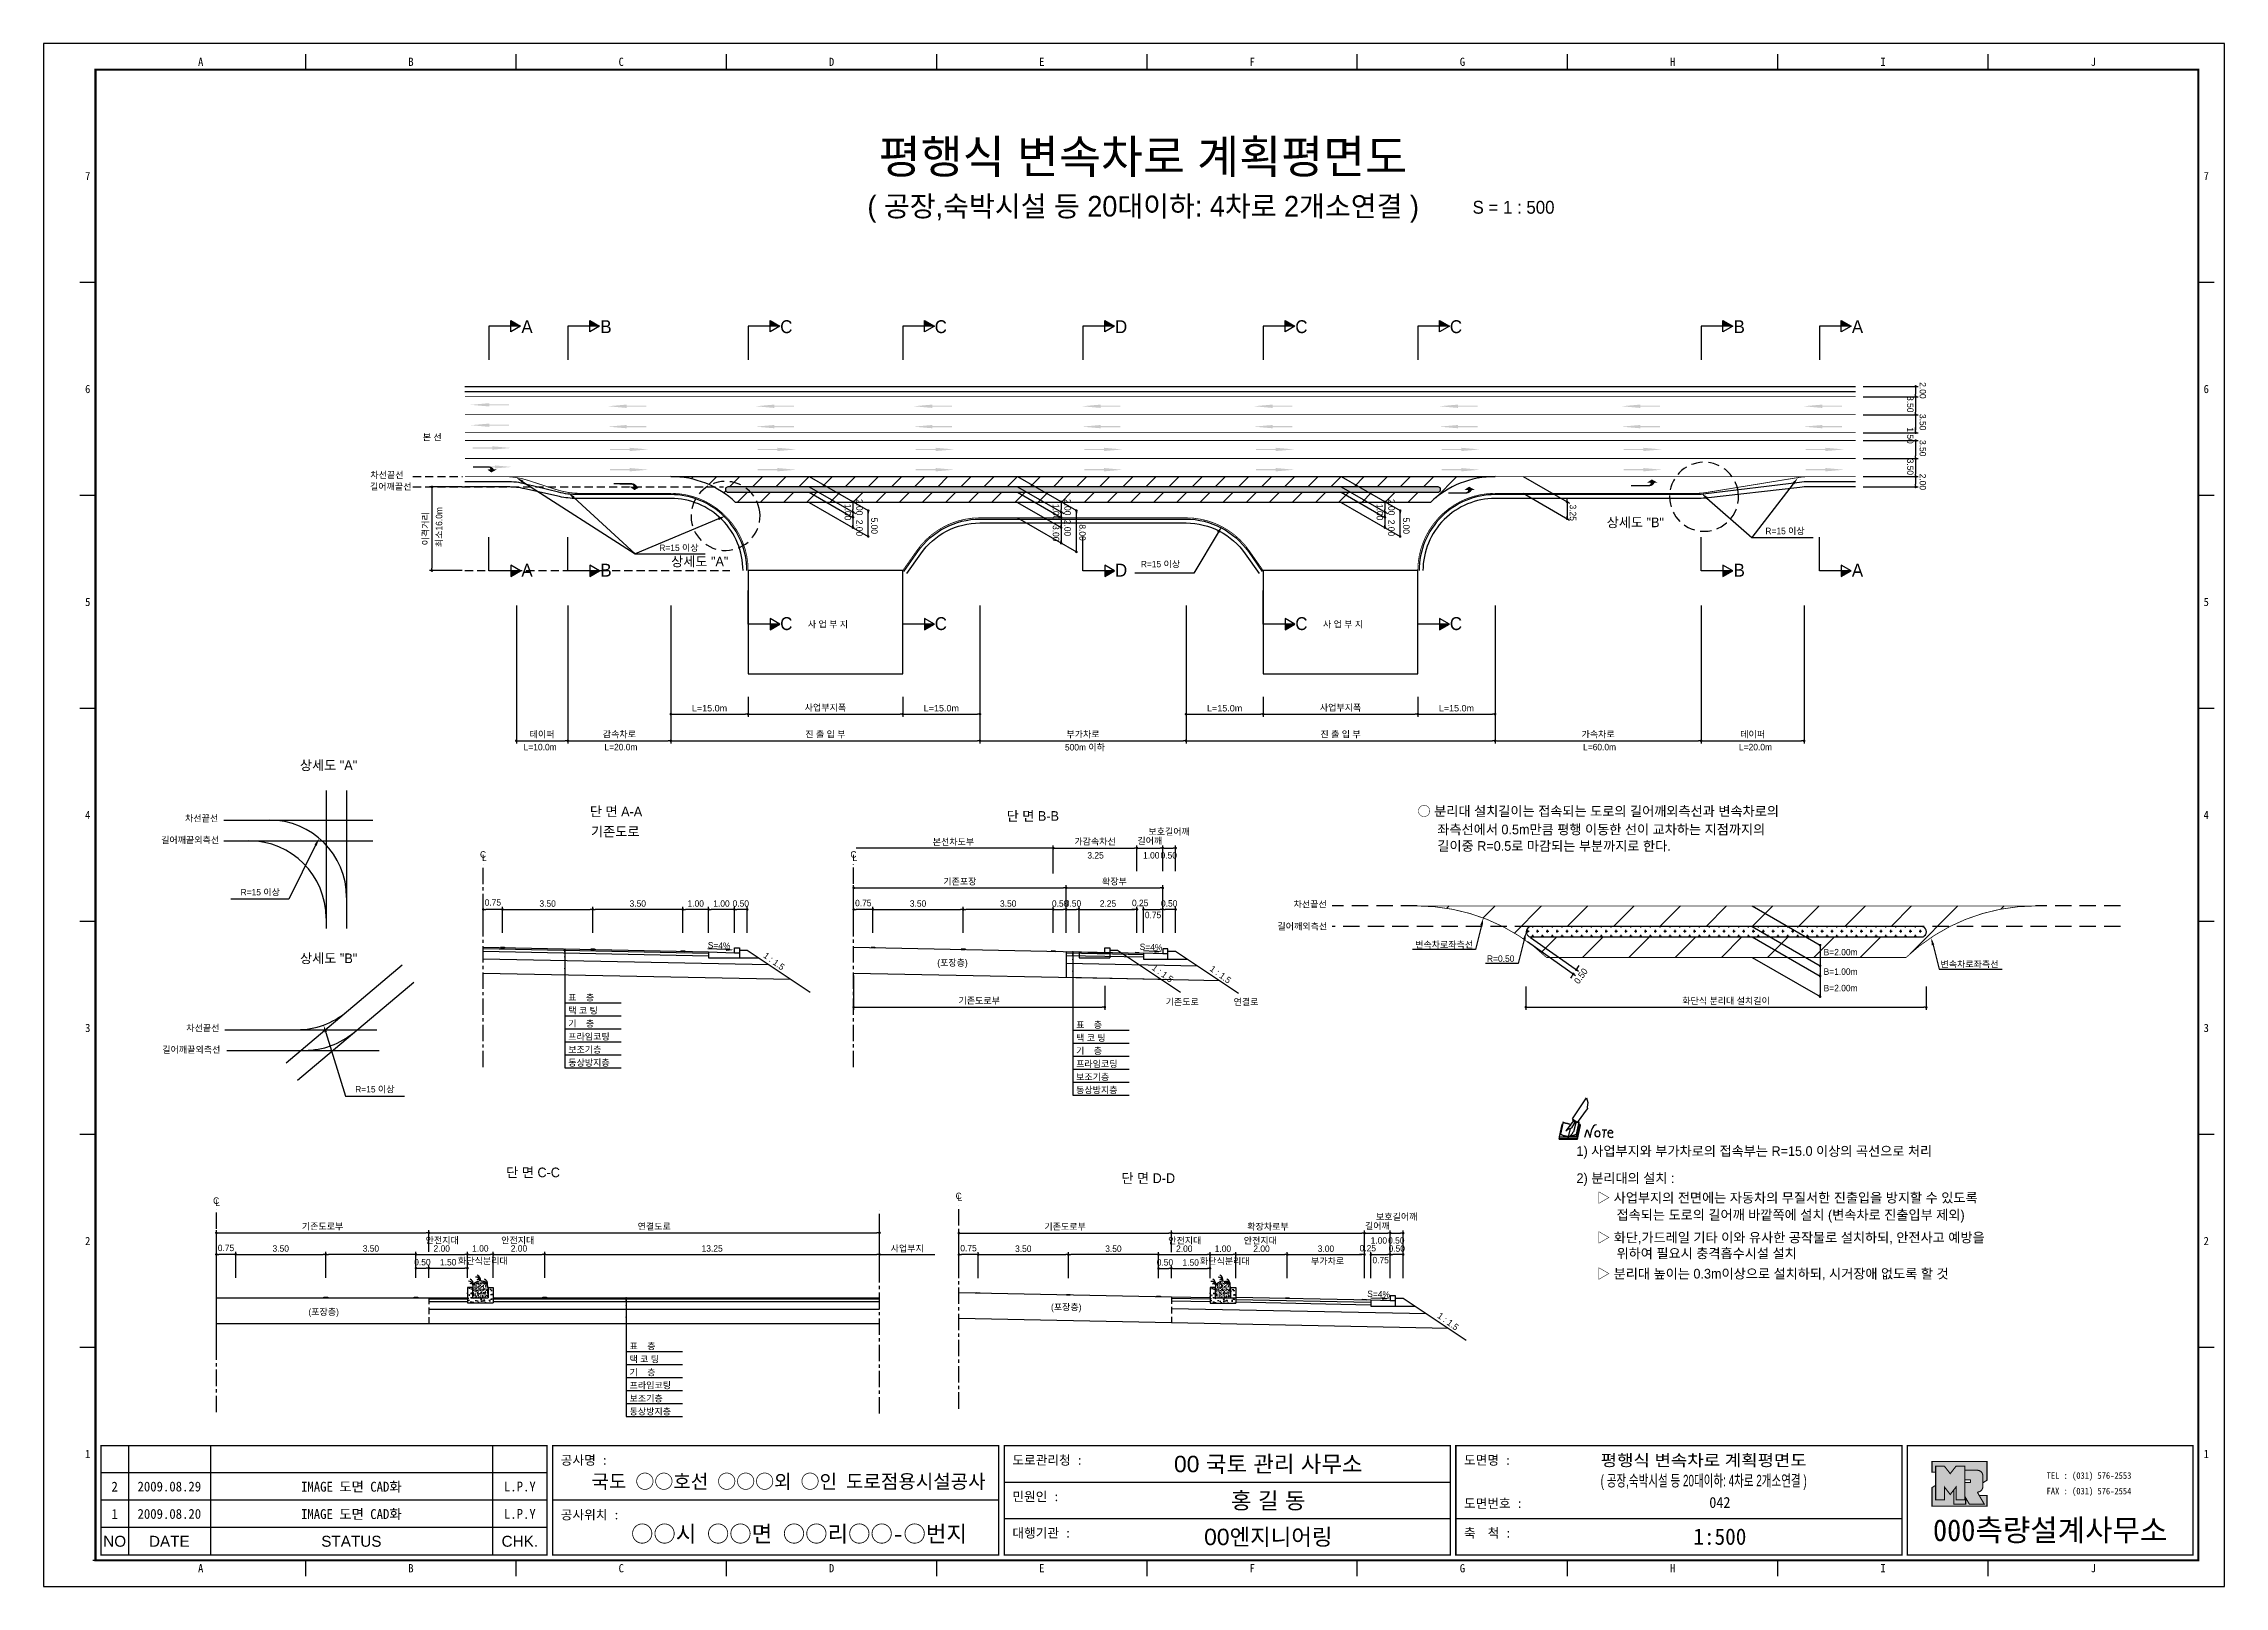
# Model space of a CAD drawing. Header units: millimetres. Extents: x 572 to 996, y 23 to 322.
import ezdxf
from ezdxf.enums import TextEntityAlignment as Align

# ---------------------------------------------------------------- set-up
doc = ezdxf.new("R2010")
doc.units = ezdxf.units.MM
doc.linetypes.add('CENTER', pattern=[50.8, 31.75, -6.35, 6.35, -6.35])
doc.linetypes.add('HIDDEN', pattern=[9.525, 6.35, -3.175])
for name, color, linetype in [('CC-GSTR-0004', 4, 'Continuous'), ('CM-LANE-0030', 30, 'Continuous'), ('CZ-DIMT-0002', 7, 'Continuous'), ('CZ-EXST-0002', 1, 'Continuous'), ('CZ-LIN1-0007', 7, 'Continuous'), ('CZ-LIN2-0003', 3, 'Continuous'), ('CZ-LINE-0001', 7, 'Continuous'), ('CZ-TEXT-BOX0', 7, 'Continuous'), ('TITLE', 7, 'Continuous')]:
    doc.layers.add(name, color=color, linetype=linetype)
doc.styles.add('견고딕', font='arial.ttf')
doc.styles.add('돋움', font='')
doc.styles.add('돋음체', font='')
doc.styles.get('돋움').set_extended_font_data('Dotum')
doc.styles.get('돋음체').set_extended_font_data('DotumChe')

msp = doc.modelspace()

# ---------------------------------------------------------------- texts
at = {"layer": 'CZ-DIMT-0002', "style": '돋움'}
for s, height, p in [('A', 2.5, (666.17, 267.2)), ('B', 2.5, (681.5, 267.2)), ('C', 2.5, (716.5, 267.2)), ('C', 2.5, (746.5, 267.2)), ('D', 2.5, (781.5, 267.2)), ('C', 2.5, (816.5, 267.2)), ('C', 2.5, (846.5, 267.2)), ('B', 2.5, (901.5, 267.2)), ('A', 2.5, (924.46, 267.2)), ('본 선', 1.25, (647.76, 245.74)), ('차선끝선', 1.25, (638.97, 238.43)), ('길어깨끝선', 1.25, (639.71, 236.17)), ('상세도 "B"', 1.875, (881.33, 229.23)), ('R=15 이상', 1.25, (695.66, 224.3)), ('R=15 이상', 1.25, (910.39, 227.55)), ('A', 2.5, (666.17, 219.95)), ('B', 2.5, (681.5, 219.95)), ('상세도 "A"', 1.875, (699.7, 221.64)), ('D', 2.5, (781.5, 219.95)), ('R=15 이상', 1.25, (789.14, 221.13)), ('B', 2.5, (901.5, 219.95)), ('A', 2.5, (924.46, 219.95)), ('C', 2.5, (716.5, 209.58)), ('사 업 부 지', 1.25, (724.59, 209.45)), ('C', 2.5, (746.5, 209.58)), ('C', 2.5, (816.5, 209.58)), ('사 업 부 지', 1.25, (824.59, 209.45)), ('C', 2.5, (846.5, 209.58)), ('500m 이하', 1.25, (774.48, 185.58)), ('L=10.0m', 1.25, (668.72, 185.62)), ('L=20.0m', 1.25, (684.4, 185.62)), ('L=60.0m', 1.25, (874.39, 185.62)), ('L=20.0m', 1.25, (904.66, 185.62)), ('차선끝선', 1.25, (603, 171.78)), ('길어깨끝외측선', 1.25, (600.77, 167.58)), ('C', 1.25, (657.63, 164.79)), ('C', 1.25, (729.54, 164.79)), ('L', 1.25, (657.89, 164.13)), ('L', 1.25, (729.8, 164.14)), ('R=15 이상', 1.25, (614.38, 157.46)), ('차선끝선', 1.25, (818.2, 155.12)), ('차선끝선', 1.25, (603.23, 131.1)), ('길어깨끝외측선', 1.25, (601, 126.9)), ('R=15 이상', 1.25, (636.63, 119.22)), ('C', 1.25, (605.82, 97.6)), ('L', 1.25, (606.08, 97.2)), ('C', 1.25, (749.97, 98.52)), ('L', 1.25, (750.23, 98.13))]:
    msp.add_text(s, height=height, dxfattribs=at).set_placement(p, align=Align.MIDDLE_CENTER)
for s, rotation, p in [('2.00', 270, (936.51, 256.42)), ('3.50', 270, (934.08, 253.73)), ('3.50', 270, (936.51, 250.26)), ('1.50', 270, (934.08, 247.67)), ('3.50', 270, (934.08, 241.59)), ('3.50', 270, (936.51, 245.2)), ('2.00', 270, (936.51, 238.67)), ('최소16.0m', 90, (649.71, 224.42))]:
    msp.add_text(s, height=1.25, rotation=rotation, dxfattribs=at).set_placement(p)
for s, p in [('○ 분리대 설치길이는 접속되는 도로의 길어깨외측선과 변속차로의', (839.04, 173.19)), ('좌측선에서 0.5m만큼 평행 이동한 선이 교차하는 지점까지의', (842.89, 169.63)), ('길이중 R=0.5로 마감되는 부분까지로 한다.', (842.89, 166.43)), ('1) 사업부지와 부가차로의 접속부는 R=15.0 이상의 곡선으로 처리', (869.91, 107.23)), ('2) 분리대의 설치 :', (869.91, 101.97)), ('▷ 사업부지의 전면에는 자동차의 무질서한 진출입을 방지할 수 있도록', (873.89, 98.17)), ('접속되는 도로의 길어깨 바깥쪽에 설치 (변속차로 진출입부 제외)', (877.68, 94.84)), ('▷ 화단,가드레일 기타 이와 유사한 공작물로 설치하되, 안전사고 예방을', (873.89, 90.44)), ('위하여 필요시 충격흡수시설 설치', (877.68, 87.37)), ('▷ 분리대 높이는 0.3m이상으로 설치하되, 시거장애 없도록 할 것', (873.89, 83.43))]:
    msp.add_text(s, height=1.875, dxfattribs=at).set_placement(p, align=Align.MIDDLE_LEFT)
for s, p in [('3.25', (774.95, 163.99)), ('1.00', (785.76, 163.99)), ('0.50', (789.16, 163.99)), ('길어깨외측선', (811.85, 150.21)), ('(포장층)', (745.81, 143.15)), ('변속차로좌측선', (838.58, 146.66)), ('R=0.50', (852.53, 143.94)), ('B=2.00m', (917.89, 145.2)), ('변속차로좌측선', (940.57, 142.86)), ('B=1.00m', (917.89, 141.42)), ('표    층', (674.17, 136.41)), ('기존도로', (790.15, 135.55)), ('연결로', (803.34, 135.55)), ('B=2.00m', (917.89, 138.23)), ('기    층', (674.17, 131.34)), ('택 코 팅', (674.17, 133.88)), ('표    층', (772.76, 131.1)), ('프라임코팅', (674.17, 128.81)), ('보조기층', (674.17, 126.28)), ('기    층', (772.76, 126.04)), ('택 코 팅', (772.76, 128.57)), ('동상방지층', (674.17, 123.75)), ('프라임코팅', (772.76, 123.51)), ('보조기층', (772.76, 120.97)), ('동상방지층', (772.76, 118.44)), ('안전지대', (646.48, 89.27)), ('안전지대', (661.15, 89.27)), ('사업부지', (736.76, 87.7)), ('안전지대', (790.64, 89.23)), ('안전지대', (805.31, 89.23)), ('1.00', (829.95, 89.26)), ('0.50', (833.34, 89.26)), ('화단식분리대', (652.76, 85.3)), ('화단식분리대', (796.79, 85.25)), ('부가차로', (818.37, 85.25)), ('(포장층)', (623.73, 75.39)), ('(포장층)', (767.89, 76.32)), ('표    층', (686.07, 68.73)), ('기    층', (686.07, 63.67)), ('택 코 팅', (686.07, 66.2)), ('프라임코팅', (686.07, 61.14)), ('보조기층', (686.07, 58.61)), ('동상방지층', (686.07, 56.07))]:
    msp.add_text(s, height=1.25, dxfattribs=at).set_placement(p)
for s, rotation, p in [('S=4%', 357.7094, (703.46, 147.11)), ('1 : 1.5', 323.8881, (714.13, 144.07)), ('S=4%', 357.7094, (787.31, 146.79)), ('1 : 1.5', 323.8881, (789.55, 141.7)), ('1 : 1.5', 323.8881, (800.8, 141.5)), ('S=4%', 357.7094, (831.49, 79.45)), ('1 : 1.5', 323.8881, (844.98, 74.16))]:
    msp.add_text(s, height=1.25, rotation=rotation, dxfattribs=at).set_placement(p, align=Align.MIDDLE_CENTER)
at = {"layer": 'CZ-DIMT-0002', "char_height": 1.25, "attachment_point": 5, "style": '돋움'}
for s, insert, rotation in [('\\A1;2.00', (730.7, 232.17), 270), ('\\A1;2.00', (771.11, 232.17), 270), ('\\A1;2.00', (833.97, 232.17), 270), ('1.00', (728.44, 231.21), 270), ('2.00', (730.7, 228.14), 270), ('5.00', (733.59, 228.56), 270), ('1.00', (768.85, 231.21), 270), ('3.00', (768.85, 227.11), 270), ('2.00', (771.11, 228.14), 270), ('8.00', (774, 227.25), 270), ('1.00', (831.71, 231.21), 270), ('2.00', (833.97, 228.14), 270), ('5.00', (836.86, 228.56), 270), ('3.25', (869.22, 231.1), 270), ('\\A1;0.50', (870.76, 141.18), 54.9032)]:
    msp.add_mtext(s, dxfattribs=dict(at, insert=insert, rotation=rotation))
at = {"layer": 'CZ-DIMT-0002', "insert": (748.95, 167.17), "char_height": 1.25, "attachment_point": 5, "style": '돋움'}
msp.add_mtext('본선차도부', dxfattribs=at)
at = {"layer": 'CZ-LINE-0001', "insert": (646.53, 227.98), "char_height": 1.25, "attachment_point": 5, "rotation": 90, "style": '돋움'}
msp.add_mtext('\\A1;이격거리', dxfattribs=at)
at = {"layer": 'CZ-LINE-0001', "char_height": 1.25, "attachment_point": 5, "style": '돋움'}
for s, insert in [('\\A1;{\\fArial|b0|i0|c0|p32;L=15.0m}', (701.6, 193.15)), ('\\A1;사업부지폭', (724.1, 193.21)), ('\\A1;{\\fArial|b0|i0|c0|p32;L=15.0m}', (746.6, 193.15)), ('\\A1;{\\fArial|b0|i0|c0|p32;L=15.0m}', (801.6, 193.15)), ('\\A1;사업부지폭', (824.1, 193.21)), ('\\A1;{\\fArial|b0|i0|c0|p32;L=15.0m}', (846.6, 193.15)), ('\\A1;테이퍼', (669.1, 188.04)), ('\\A1;감속차로', (684.1, 188.04)), ('\\A1;진 출 입 부', (724.1, 188.04)), ('\\A1;부가차로', (774.1, 188.04)), ('\\A1;진 출 입 부', (824.1, 188.04)), ('\\A1;가속차로', (874.1, 188.04)), ('\\A1;테이퍼', (904.1, 188.04)), ('\\A1;보호길어깨', (790.83, 169.15)), ('\\A1;가감속차선', (776.45, 167.23)), ('\\A1;길어깨', (787.08, 167.35)), ('\\A1;기존포장', (750.2, 159.48)), ('\\A1;확장부', (780.2, 159.48)), ('\\A1;0.75', (659.54, 155.47)), ('\\A1;3.50', (670.17, 155.25)), ('\\A1;3.50', (687.67, 155.25)), ('\\A1;1.00', (698.92, 155.25)), ('\\A1;1.00', (703.92, 155.25)), ('\\A1;0.50', (707.67, 155.27)), ('\\A1;0.75', (731.45, 155.35)), ('\\A1;3.50', (742.08, 155.25)), ('\\A1;3.50', (759.58, 155.25)), ('\\A1;0.50', (769.66, 155.26)), ('\\A1;0.50', (772.16, 155.26)), ('\\A1;2.25', (778.95, 155.25)), ('\\A1;0.25', (785.2, 155.36)), ('\\A1;0.75', (787.7, 153.03)), ('\\A1;0.50', (790.83, 155.28)), ('\\A1;기존도로부', (753.95, 136.34)), ('\\A1;화단식 분리대 설치길이', (898.94, 136.32)), ('\\A1;기존도로부', (626.48, 92.54)), ('\\A1;연결도로', (690.86, 92.54)), ('\\A1;기존도로부', (770.63, 92.5)), ('\\A1;확장차로{\\fGulimChe|b0|i0|c129|p32;부}', (810.01, 92.5)), ('\\A1;길어깨', (831.26, 92.63)), ('\\A1;보호길어깨', (835.01, 94.42)), ('\\A1;0.75', (607.73, 88.42)), ('\\A1;3.50', (618.36, 88.31)), ('\\A1;3.50', (635.86, 88.31)), ('\\A1;2.00', (649.61, 88.31)), ('\\A1;1.00', (657.11, 88.32)), ('\\A1;2.00', (664.61, 88.31)), ('\\A1;13.25', (702.11, 88.32)), ('\\A1;0.75', (751.88, 88.37)), ('\\A1;3.50', (762.51, 88.27)), ('\\A1;3.50', (780.01, 88.27)), ('\\A1;2.00', (793.76, 88.27)), ('\\A1;1.00', (801.26, 88.27)), ('\\A1;2.00', (808.76, 88.27)), ('\\A1;3.00', (821.26, 88.27)), ('\\A1;0.25', (829.39, 88.37)), ('\\A1;0.50', (835.01, 88.3)), ('\\A1;0.50', (645.86, 85.66)), ('\\A1;1.50', (650.86, 85.64)), ('\\A1;0.50', (790.01, 85.62)), ('\\A1;1.50', (795.01, 85.59)), ('\\A1;0.75', (831.89, 86.05))]:
    msp.add_mtext(s, dxfattribs=dict(at, insert=insert))
at = {"layer": 'CZ-TEXT-BOX0', "style": '돋움'}
for s, p in [('상세도 "A"', (627.64, 182.09)), ('단 면 A-A', (683.45, 173.11)), ('기존도로', (683.3, 169.22)), ('단 면 B-B', (764.36, 172.25)), ('상세도 "B"', (627.66, 144.63)), ('단 면 C-C', (667.34, 103.08)), ('단 면 D-D', (786.77, 101.96))]:
    msp.add_text(s, height=1.875, dxfattribs=at).set_placement(p, align=Align.MIDDLE_CENTER)
at = {"layer": 'TITLE', "color": 3, "linetype": 'Continuous', "style": '돋음체'}
for s, p in [('A', (602.82, 318.6)), ('B', (643.64, 318.6)), ('C', (684.46, 318.6)), ('D', (725.29, 318.6)), ('E', (766.11, 318.6)), ('F', (806.94, 318.6)), ('G', (847.76, 318.6)), ('H', (888.59, 318.6)), ('I', (929.41, 318.6)), ('J', (970.24, 318.6)), ('7', (580.89, 296.43)), ('7', (992.16, 296.43)), ('6', (580.89, 255.1)), ('6', (992.16, 255.1)), ('5', (580.89, 213.77)), ('5', (992.16, 213.77)), ('4', (580.89, 172.44)), ('4', (992.16, 172.44)), ('3', (580.89, 131.11)), ('3', (992.16, 131.11)), ('2', (580.89, 89.78)), ('2', (992.16, 89.78)), ('1', (580.89, 48.45)), ('1', (992.16, 48.45)), ('A', (602.82, 26.27)), ('B', (643.64, 26.27)), ('C', (684.46, 26.27)), ('D', (725.29, 26.27)), ('E', (766.11, 26.27)), ('F', (806.94, 26.27)), ('G', (847.76, 26.27)), ('H', (888.59, 26.27)), ('I', (929.41, 26.27)), ('J', (970.24, 26.27))]:
    msp.add_text(s, height=1.59, dxfattribs=at).set_placement(p, align=Align.MIDDLE)
at = {"layer": 'TITLE', "style": '돋움'}
for s, height, p in [('평행식 변속차로 계획평면도', 6.5, (785.74, 300.21)), ('( 공장,숙박시설 등 20대이하: 4차로 2개소연결 )', 4, (785.79, 290.58))]:
    msp.add_text(s, height=height, dxfattribs=at).set_placement(p, align=Align.MIDDLE_CENTER)
msp.add_text('S = 1 : 500', height=2.5, dxfattribs=at).set_placement((849.73, 290.37), align=Align.MIDDLE_LEFT)
at = {"layer": 'TITLE', "style": '돋음체'}
for s, p in [('공사명 : ', (672.73, 46.35)), ('도로관리청 :', (760.4, 46.35)), ('도면명 :', (848.07, 46.35)), ('민원인 :', (760.4, 39.28)), ('도면번호 :', (848.07, 37.96)), ('공사위치 :', (672.73, 35.74)), ('대행기관 :', (760.4, 32.21)), ('축  척 :', (848.07, 32.21))]:
    msp.add_text(s, height=1.804, dxfattribs=at).set_placement(p)
at = {"layer": 'TITLE', "color": 7, "linetype": 'Continuous'}
for s, height, style, p in [('00 국토 관리 사무소', 3.1832, '견고딕', (810.07, 46.53)), ('국도 ○○호선 ○○○외 ○인 도로점용시설공사', 2.7, '돋음체', (716.94, 43.14)), ('홍 길 동', 3.183, '견고딕', (810.07, 39.46)), ('○○시 ○○면 ○○리○○-○번지', 3.1832, '돋음체', (718.97, 32.98)), ('00엔지니어링', 3.183, '견고딕', (810.07, 32.38))]:
    msp.add_text(s, height=height, dxfattribs=dict(at, style=style)).set_placement(p, align=Align.MIDDLE)
at = {"layer": 'TITLE', "style": '돋움'}
for s, width, p, p2 in [('평행식 변속차로 계획평면도', 1.010039, (874.6, 46.1), (914.6, 46.1)), ('( 공장,숙박시설 등 20대이하: 4차로 2개소연결 )', 0.586912, (874.6, 42.15), (914.6, 42.15))]:
    msp.add_text(s, height=2.25, dxfattribs=dict(at, width=width)).set_placement(p, p2, align=Align.FIT)
at = {"layer": 'TITLE', "color": 1, "linetype": 'Continuous', "style": '돋음체'}
msp.add_text('2', height=1.91, dxfattribs=at).set_placement((586.12, 42.11), align=Align.MIDDLE)
at = {"layer": 'TITLE', "linetype": 'Continuous'}
for s, height, style, p in [('2009.08.29', 1.91, '돋음체', (596.73, 42.11)), ('L.P.Y', 1.91, '돋음체', (664.77, 42.11)), ('042', 2.122, '돋음체', (897.74, 39.02)), ('1', 1.91, '돋음체', (586.12, 36.8)), ('2009.08.20', 1.91, '돋음체', (596.73, 36.8)), ('L.P.Y', 1.91, '돋음체', (664.77, 36.8)), ('1:500', 3.183, '돋음체', (897.74, 32.38)), ('NO', 2.122, '견고딕', (586.12, 31.5)), ('DATE', 2.122, '견고딕', (596.73, 31.5)), ('STATUS', 2.122, '견고딕', (632.07, 31.5)), ('CHK.', 2.122, '견고딕', (664.77, 31.5))]:
    msp.add_text(s, height=height, dxfattribs=dict(at, style=style)).set_placement(p, align=Align.MIDDLE)
at = {"layer": 'TITLE', "style": '돋음체'}
for p in [(632.07, 42.11), (632.07, 36.8)]:
    msp.add_text('IMAGE 도면 CAD화', height=1.9099, dxfattribs=at).set_placement(p, align=Align.MIDDLE)
at = {"layer": 'TITLE', "color": 180, "style": '돋음체'}
for s, p in [('TEL : (031) 576-2553', (961.17, 43.62)), ('FAX : (031) 576-2554', (961.17, 40.6))]:
    msp.add_text(s, height=1.2733, dxfattribs=at).set_placement(p)
msp.add_text('000측량설계사무소', height=4.244, dxfattribs=at).set_placement((961.87, 31.53), align=Align.CENTER)

# ---------------------------------------------------------------- blocks, each defined once
blk = doc.blocks.new('note')
for p, q in [((0.85, 3.5), (3.53, 7.57)), ((1.8, 2.79), (3.74, 5.46)), ((3.53, 7.57), (3.8, 6.64)), ((3.8, 6.64), (3.69, 5.72)), ((3.69, 5.72), (3.74, 5.46)), ((-1.24, 2.36), (-1.77, 0)), ((-1.77, 0), (1.77, 0)), ((-1.77, 0), (-1.77, -0.3)), ((-1.53, 0.52), (-1.55, 0.54)), ((-1.01, 2.9), (-1.53, 0.52)), ((-1.48, 0.48), (-1.53, 0.52)), ((-1.43, 0.44), (-1.48, 0.48)), ((-1.38, 0.41), (-1.43, 0.44)), ((-1.33, 0.4), (-1.38, 0.41)), ((-1.27, 0.37), (-1.33, 0.4)), ((-1.22, 0.35), (-1.27, 0.37)), ((-1.13, 2.36), (-1.24, 2.36)), ((-1.17, 0.33), (-1.22, 0.35)), ((-1.12, 0.32), (-1.17, 0.33)), ((-1.02, 0.25), (-1.12, 0.32)), ((-0.97, 0.22), (-1.02, 0.25)), ((-1, 2.9), (-1.01, 2.9)), ((-0.98, 2.85), (-1, 2.9)), ((-0.95, 2.8), (-0.98, 2.85)), ((-0.93, 0.21), (-0.97, 0.22)), ((-0.9, 2.75), (-0.95, 2.8)), ((-0.88, 0.19), (-0.93, 0.21)), ((-0.85, 2.72), (-0.9, 2.75)), ((-0.8, 0.18), (-0.88, 0.19)), ((-0.79, 2.69), (-0.85, 2.72)), ((-0.75, 0.17), (-0.8, 0.18)), ((-0.74, 2.68), (-0.79, 2.69)), ((-0.7, 0.16), (-0.75, 0.17)), ((-0.69, 2.65), (-0.74, 2.68)), ((-0.64, 0.15), (-0.7, 0.16)), ((-0.64, 2.65), (-0.69, 2.65)), ((-0.59, 2.63), (-0.64, 2.65)), ((-0.58, 0.14), (-0.64, 0.15)), ((-0.54, 2.62), (-0.59, 2.63)), ((-0.53, 0.13), (-0.58, 0.14)), ((-0.48, 2.61), (-0.54, 2.62)), ((-0.48, 0.12), (-0.53, 0.13)), ((-0.43, 2.61), (-0.48, 2.61)), ((-0.43, 0.11), (-0.48, 0.12)), ((0.75, 2.77), (-0.46, 1.16)), ((0.37, 2.24), (-0.46, 1.16)), ((-0.46, 1.16), (-0.08, 1.47)), ((-0.38, 2.59), (-0.43, 2.61)), ((-0.38, 0.08), (-0.43, 0.11)), ((-0.33, 2.59), (-0.38, 2.59)), ((-0.29, 0.06), (-0.38, 0.08)), ((-0.27, 2.58), (-0.33, 2.59)), ((-0.23, 0.05), (-0.29, 0.06)), ((-0.22, 2.57), (-0.27, 2.58)), ((-0.16, 0.04), (-0.23, 0.05)), ((-0.17, 2.56), (-0.22, 2.57)), ((-0.12, 2.55), (-0.17, 2.56)), ((-0.11, 0.03), (-0.16, 0.04)), ((-0.07, 2.53), (-0.12, 2.55)), ((-0.04, 0.02), (-0.11, 0.03)), ((-0.08, 1.47), (0.72, 1.75)), ((-0.01, 2.51), (-0.07, 2.53)), ((-0.05, -0.3), (-0.05, 0)), ((0, 0), (-0.04, 0.02)), ((0.04, 2.5), (-0.01, 2.51)), ((0.37, 1.63), (0, 0)), ((0, 0), (1.6, 0.53)), ((0, 0), (1.65, 0.18)), ((0, 0.01), (0.06, 0.04)), ((0, -0.3), (0, 0)), ((0.09, 2.48), (0.04, 2.5)), ((0.05, -0.3), (0.05, 0)), ((0.06, 0.04), (0.11, 0.07)), ((0.14, 2.48), (0.09, 2.48)), ((0.11, 0.07), (0.16, 0.09)), ((0.2, 2.47), (0.14, 2.48)), ((0.16, 0.09), (0.21, 0.12)), ((0.26, 2.43), (0.18, 2.46)), ((0.21, 0.12), (0.27, 0.14)), ((0.34, 2.4), (0.26, 2.43)), ((0.27, 0.14), (0.36, 0.19)), ((0.45, 2.37), (0.34, 2.4)), ((0.36, 0.19), (0.41, 0.22)), ((0.41, 0.22), (0.46, 0.27)), ((0.46, 0.27), (0.51, 0.3)), ((0.51, 0.3), (0.56, 0.34)), ((0.56, 0.34), (0.6, 0.4)), ((0.6, 0.4), (0.64, 0.45)), ((0.64, 0.45), (0.67, 0.51)), ((0.67, 0.51), (0.74, 0.58)), ((0.72, 1.75), (1.16, 2.53)), ((0.74, 0.58), (0.79, 0.63)), ((1, 3.1), (0.75, 2.77)), ((0.79, 0.63), (0.83, 0.68)), ((0.83, 0.68), (0.86, 0.73)), ((0.85, 3.5), (1.8, 2.79)), ((1, 3.4), (0.85, 3.21)), ((0.85, 3.21), (1.52, 2.71)), ((0.86, 0.73), (0.89, 0.79)), ((0.89, 0.84), (0.92, 0.89)), ((0.89, 0.79), (0.89, 0.84)), ((0.92, 0.89), (0.96, 0.95)), ((0.96, 0.95), (1.01, 0.97)), ((1.47, 2.74), (1.01, 0.97)), ((1.16, 2.53), (1.37, 2.82)), ((2.13, 2.84), (1.44, 2.63)), ((1.52, 2.71), (1.66, 2.9)), ((1.6, 0.53), (2.13, 2.84)), ((1.65, 0.18), (2.19, 2.48)), ((1.77, 0), (2.3, 2.36)), ((1.77, -0.3), (2.3, 2.07)), ((1.77, -0.38), (2.3, 1.99)), ((1.77, -0.44), (2.3, 1.93)), ((1.77, 0), (1.77, -0.3)), ((2.19, 2.48), (2.04, 2.47)), ((2.3, 2.36), (2.16, 2.36)), ((2.3, 2.36), (2.3, 2.07)), ((3.21, -0.08), (3.68, 1.4)), ((3.68, 1.4), (4.26, -0.14)), ((4.26, -0.14), (4.56, 1.44)), ((6.55, 1.34), (7.46, 1.34)), ((7.01, 1.34), (6.87, -0.11)), ((7.71, 0.77), (7.71, 0.55)), ((7.71, 0.77), (8.67, 0.77)), ((-1.77, -0.3), (1.77, -0.3)), ((-1.77, -0.43), (-1.77, -0.3)), ((-1.77, -0.37), (1.77, -0.37)), ((-1.77, -0.43), (1.77, -0.43))]:
    blk.add_line(p, q)
for centre, major_axis, start_param, end_param in [((0.4, 2.31), (0.0702, 0.0702), 3.283946, 6.425539), ((5.68, 1.23), (-0.806, 0.806), -0.591174, 0.597824), ((5.66, 0.58), (-0.378, 0.378), 3.926991, 10.210176), ((8.3, 0.49), (0.422, 0.422), 2.265602, 4.634911), ((8.19, 0.77), (-0.342, 0.342), 3.926991, 7.068583)]:
    blk.add_ellipse(centre, major_axis=major_axis, ratio=1, start_param=start_param, end_param=end_param)
blk = doc.blocks.new('_Dot')
at = {"color": 0, "linetype": 'ByBlock', "lineweight": -2}
blk.add_line((-0.5, 0), (-1, 0), dxfattribs=at)
at = {"color": 0, "linetype": 'ByBlock', "const_width": 0.5}
blk.add_lwpolyline([(-0.25, 0, 1), (0.25, 0, 1)], format="xyb", close=True, dxfattribs=at)

# ---------------------------------------------------------------- hatches: boundary and pattern name
at = {"layer": 'CM-LANE-0030'}
h = msp.add_hatch(dxfattribs=at)
h.set_pattern_fill('ANSI31', color=256, style=0)
h.set_pattern_definition([(45, (-891.8016, -332.9342), (-2.245064, 2.245064), [])])
h.paths.add_polyline_path([(694.1, 238.11, -0.191871), (706.65, 233.11), (841.55, 233.11, -0.191871), (854.1, 238.11)])
h.paths.add_polyline_path([(843.04, 236.11, -0.732581), (843.32, 235.2, 0.002096), (843.2, 235.11), (705.01, 235.11, 0.002096), (704.88, 235.2, -0.732581), (705.17, 236.11)], flags=16)
h = msp.add_hatch(dxfattribs=at)
h.set_pattern_fill('ANSI31', color=256, scale=2, style=0)
h.set_pattern_definition([(45, (-440.896, 610.8953), (-4.490128, 4.490128), [])])
h.paths.add_polyline_path([(933.89, 144.79, -0.191871), (958.99, 154.79), (838.99, 154.79, -0.191871), (864.09, 144.79)])
h.paths.add_polyline_path([(860.81, 148.79, 0.002096), (860.55, 148.97, -0.732581), (861.13, 150.79), (936.86, 150.79, -0.732581), (937.43, 148.97, 0.002096), (937.18, 148.79)], flags=16)
at = {"layer": 'CZ-EXST-0002'}
h = msp.add_hatch(dxfattribs=at)
h.set_pattern_fill('AR-CONC', color=256, scale=0.01, style=0)
h.set_pattern_definition([(50, (-453.5128, 3561.6143), (1.8218467, -0.15939086), [0.1905, -2.0955]), (355, (-453.5128, 3561.6143), (-0.3524283, 1.9105664), [0.1524, -1.6764]), (100.451, (-453.361, 3561.601), (1.469425, 1.7511669), [0.1619, -1.7809]), (46.1842, (-453.5128, 3562.1223), (2.7107904, -0.4204233), [0.28575, -3.14325]), (96.6356, (-453.287, 3562.0872), (2.3740423, 2.4742556), [0.24285, -2.67135]), (351.184, (-453.5128, 3562.1223), (2.374046, 2.4742512), [0.2286, -2.5146]), (21, (-453.2588, 3561.9953), (1.5161488, -1.0226552), [0.1905, -2.0955]), (326, (-453.2588, 3561.9953), (0.6180203, 1.8418797), [0.1524, -1.6764]), (71.4514, (-453.1325, 3561.91), (2.1341649, 0.8192286), [0.1619, -1.7809]), (37.5, (-453.51283, 3561.6143), (0.03088603, 0.84555039), [0, -1.65608, 0, -1.7018, 0, -1.68275]), (7.5, (-453.5128, 3561.6143), (0.66819663, 1.00180575), [0, -0.97028, 0, -1.61798, 0, -0.64135]), (327.5, (-454.07925, 3561.6143), (1.35590595, -0.05728744), [0, -0.635, 0, -1.9812, 0, -2.6289]), (317.5, (-454.3333, 3561.6143), (1.4812918, 0.2542649), [0, -0.8255, 0, -1.31572, 0, -1.8669])])
h.paths.add_polyline_path([(659.61, 77.77), (659.61, 80.77), (658.61, 80.77), (658.61, 78.77), (655.61, 78.77), (655.61, 80.77), (654.61, 80.77), (654.61, 77.77)])
h = msp.add_hatch(dxfattribs=at)
h.set_pattern_fill('AR-SAND', color=256, scale=0.01, style=0)
h.set_pattern_definition([(37.5, (-453.51283, 3561.61427), (-0.016000313, 0.489413237), [0, -0.38608, 0, -0.4318, 0, -0.41275]), (7.5, (-453.51283, 3561.6143), (0.44952328, 0.7168251), [0, -0.20828, 0, -0.34798, 0, -0.13335]), (327.5, (-453.82525, 3561.61427), (0.79099237, 0.001437185), [0, -0.127, 0, -0.4572, 0, -0.5969]), (317.5, (-453.82525, 3561.6143), (0.76355645, 0.22292932), [0, -0.0635, 0, -0.29972, 0, -0.3429])])
edge = h.paths.add_edge_path()
edge.add_ellipse((657.11, 80.77), major_axis=(-1.5, 0), ratio=0.829212, start_angle=180, end_angle=360)
edge.add_line((655.61, 80.77), (655.61, 78.77))
edge.add_line((655.61, 78.77), (658.61, 78.77))
edge.add_line((658.61, 78.77), (658.61, 80.77))
h = msp.add_hatch(dxfattribs=at)
h.set_pattern_fill('AR-CONC', color=256, scale=0.01, style=0)
h.set_pattern_definition([(50, (-309.3582, 3561.5689), (1.8218467, -0.15939086), [0.1905, -2.0955]), (355, (-309.3582, 3561.569), (-0.3524283, 1.9105664), [0.1524, -1.6764]), (100.451, (-309.2063, 3561.5556), (1.469425, 1.7511669), [0.1619, -1.7809]), (46.1842, (-309.3582, 3562.077), (2.7107904, -0.4204233), [0.28575, -3.14325]), (96.6356, (-309.1323, 3562.042), (2.3740423, 2.4742556), [0.24285, -2.67135]), (351.184, (-309.3582, 3562.077), (2.374046, 2.4742512), [0.2286, -2.5146]), (21, (-309.1042, 3561.9499), (1.5161488, -1.0226552), [0.1905, -2.0955]), (326, (-309.1042, 3561.95), (0.6180203, 1.8418797), [0.1524, -1.6764]), (71.4514, (-308.9778, 3561.8647), (2.1341649, 0.8192286), [0.1619, -1.7809]), (37.5, (-309.35815, 3561.5689), (0.03088603, 0.84555039), [0, -1.65608, 0, -1.7018, 0, -1.68275]), (7.5, (-309.35815, 3561.5689), (0.66819663, 1.00180575), [0, -0.97028, 0, -1.61798, 0, -0.64135]), (327.5, (-309.9246, 3561.5689), (1.35590595, -0.05728744), [0, -0.635, 0, -1.9812, 0, -2.6289]), (317.5, (-310.1786, 3561.5689), (1.4812918, 0.2542649), [0, -0.8255, 0, -1.31572, 0, -1.8669])])
h.paths.add_polyline_path([(803.76, 77.72), (803.76, 80.72), (802.76, 80.72), (802.76, 78.72), (799.76, 78.72), (799.76, 80.72), (798.76, 80.72), (798.76, 77.72)])
h = msp.add_hatch(dxfattribs=at)
h.set_pattern_fill('AR-SAND', color=256, scale=0.01, style=0)
h.set_pattern_definition([(37.5, (-309.35815, 3561.5689), (-0.016000313, 0.489413237), [0, -0.38608, 0, -0.4318, 0, -0.41275]), (7.5, (-309.35815, 3561.5689), (0.44952328, 0.7168251), [0, -0.20828, 0, -0.34798, 0, -0.13335]), (327.5, (-309.67057, 3561.5689), (0.79099237, 0.001437185), [0, -0.127, 0, -0.4572, 0, -0.5969]), (317.5, (-309.6706, 3561.5689), (0.76355645, 0.22292932), [0, -0.0635, 0, -0.29972, 0, -0.3429])])
edge = h.paths.add_edge_path()
edge.add_ellipse((801.26, 80.72), major_axis=(-1.5, 0), ratio=0.829212, start_angle=180, end_angle=360)
edge.add_line((799.76, 80.72), (799.76, 78.72))
edge.add_line((799.76, 78.72), (802.76, 78.72))
edge.add_line((802.76, 78.72), (802.76, 80.72))
at = {"layer": 'CZ-LIN1-0007'}
for points in [[(658.86, 252.36), (658.86, 252.14), (662.68, 252.14), (662.68, 251.93), (658.86, 251.93), (658.86, 251.71), (655.21, 252.03)], [(685.49, 252.08), (685.49, 251.86), (689.32, 251.86), (689.32, 251.65), (685.49, 251.65), (685.49, 251.43), (681.84, 251.76)], [(714.18, 252.08), (714.18, 251.86), (718, 251.86), (718, 251.65), (714.18, 251.65), (714.18, 251.43), (710.53, 251.76)], [(744.86, 252.08), (744.86, 251.86), (748.68, 251.86), (748.68, 251.65), (744.86, 251.65), (744.86, 251.43), (741.21, 251.76)], [(777.54, 252.08), (777.54, 251.86), (781.37, 251.86), (781.37, 251.65), (777.54, 251.65), (777.54, 251.43), (773.89, 251.76)], [(810.9, 252.08), (810.9, 251.86), (814.72, 251.86), (814.72, 251.65), (810.9, 251.65), (810.9, 251.43), (807.24, 251.76)], [(846.91, 252.08), (846.91, 251.86), (850.74, 251.86), (850.74, 251.65), (846.91, 251.65), (846.91, 251.43), (843.26, 251.76)], [(882.27, 252.08), (882.27, 251.86), (886.09, 251.86), (886.09, 251.65), (882.27, 251.65), (882.27, 251.43), (878.62, 251.76)], [(917.62, 252.08), (917.62, 251.86), (921.44, 251.86), (921.44, 251.65), (917.62, 251.65), (917.62, 251.43), (913.97, 251.76)], [(658.86, 248.4), (658.86, 248.18), (662.68, 248.18), (662.68, 247.97), (658.86, 247.97), (658.86, 247.75), (655.21, 248.08)], [(685.49, 248.12), (685.49, 247.9), (689.32, 247.9), (689.32, 247.69), (685.49, 247.69), (685.49, 247.48), (681.84, 247.8)], [(714.18, 248.12), (714.18, 247.9), (718, 247.9), (718, 247.69), (714.18, 247.69), (714.18, 247.48), (710.53, 247.8)], [(744.86, 248.12), (744.86, 247.9), (748.68, 247.9), (748.68, 247.69), (744.86, 247.69), (744.86, 247.48), (741.21, 247.8)], [(777.54, 248.12), (777.54, 247.9), (781.37, 247.9), (781.37, 247.69), (777.54, 247.69), (777.54, 247.48), (773.89, 247.8)], [(810.9, 248.12), (810.9, 247.9), (814.72, 247.9), (814.72, 247.69), (810.9, 247.69), (810.9, 247.48), (807.24, 247.8)], [(846.91, 248.12), (846.91, 247.9), (850.74, 247.9), (850.74, 247.69), (846.91, 247.69), (846.91, 247.48), (843.26, 247.8)], [(882.27, 248.12), (882.27, 247.9), (886.09, 247.9), (886.09, 247.69), (882.27, 247.69), (882.27, 247.48), (878.62, 247.8)], [(917.62, 248.12), (917.62, 247.9), (921.44, 247.9), (921.44, 247.69), (917.62, 247.69), (917.62, 247.48), (913.97, 247.8)], [(659.46, 243.98), (659.46, 243.77), (655.64, 243.77), (655.64, 243.55), (659.46, 243.55), (659.46, 243.34), (663.11, 243.66)], [(686.1, 243.7), (686.1, 243.49), (682.28, 243.49), (682.28, 243.27), (686.1, 243.27), (686.1, 243.06), (689.75, 243.38)], [(714.78, 243.7), (714.78, 243.49), (710.96, 243.49), (710.96, 243.27), (714.78, 243.27), (714.78, 243.06), (718.43, 243.38)], [(745.47, 243.7), (745.47, 243.49), (741.64, 243.49), (741.64, 243.27), (745.47, 243.27), (745.47, 243.06), (749.12, 243.38)], [(778.15, 243.7), (778.15, 243.49), (774.33, 243.49), (774.33, 243.27), (778.15, 243.27), (778.15, 243.06), (781.8, 243.38)], [(811.5, 243.7), (811.5, 243.49), (807.68, 243.49), (807.68, 243.27), (811.5, 243.27), (811.5, 243.06), (815.15, 243.38)], [(847.52, 243.7), (847.52, 243.49), (843.7, 243.49), (843.7, 243.27), (847.52, 243.27), (847.52, 243.06), (851.17, 243.38)], [(882.87, 243.7), (882.87, 243.49), (879.05, 243.49), (879.05, 243.27), (882.87, 243.27), (882.87, 243.06), (886.53, 243.38)], [(918.23, 243.7), (918.23, 243.49), (914.4, 243.49), (914.4, 243.27), (918.23, 243.27), (918.23, 243.06), (921.88, 243.38)], [(658.82, 240.09, -0.267976), (659.73, 239.49), (660.28, 239.49), (659.25, 238.91), (658.42, 239.48), (659.03, 239.49, 0.504994), (658.76, 239.85), (655.71, 239.87), (655.71, 240.11)], [(659.95, 240.27), (659.95, 240.07), (656.52, 240.07), (656.52, 239.88), (659.95, 239.88), (659.95, 239.69), (663.22, 239.98)], [(686.1, 239.77), (686.1, 239.55), (682.28, 239.55), (682.28, 239.34), (686.1, 239.34), (686.1, 239.12), (689.75, 239.44)], [(714.78, 239.77), (714.78, 239.55), (710.96, 239.55), (710.96, 239.34), (714.78, 239.34), (714.78, 239.12), (718.43, 239.44)], [(745.47, 239.77), (745.47, 239.55), (741.64, 239.55), (741.64, 239.34), (745.47, 239.34), (745.47, 239.12), (749.12, 239.44)], [(778.15, 239.77), (778.15, 239.55), (774.33, 239.55), (774.33, 239.34), (778.15, 239.34), (778.15, 239.12), (781.8, 239.44)], [(811.5, 239.77), (811.5, 239.55), (807.68, 239.55), (807.68, 239.34), (811.5, 239.34), (811.5, 239.12), (815.15, 239.44)], [(847.52, 239.77), (847.52, 239.55), (843.7, 239.55), (843.7, 239.34), (847.52, 239.34), (847.52, 239.12), (851.17, 239.44)], [(882.87, 239.77), (882.87, 239.55), (879.05, 239.55), (879.05, 239.34), (882.87, 239.34), (882.87, 239.12), (886.53, 239.44)], [(884.04, 236.22, 0.267976), (885.07, 236.91), (885.7, 236.9), (884.53, 237.56), (883.58, 236.91), (884.27, 236.91, -0.504994), (883.97, 236.49), (880.5, 236.47), (880.5, 236.2)], [(918.23, 239.77), (918.23, 239.55), (914.4, 239.55), (914.4, 239.34), (918.23, 239.34), (918.23, 239.12), (921.88, 239.44)], [(686.54, 236.84, -0.267976), (687.57, 236.15), (688.2, 236.15), (687.03, 235.49), (686.08, 236.14), (686.78, 236.15, 0.504994), (686.47, 236.56), (683.01, 236.58), (683.01, 236.86)], [(848.57, 234.81, 0.267976), (849.6, 235.49), (850.23, 235.49), (849.06, 236.15), (848.12, 235.5), (848.81, 235.5, -0.504994), (848.5, 235.08), (845.04, 235.06), (845.04, 234.79)], [(661.79, 146.68), (661.79, 146.8), (661.04, 146.82), (661.04, 146.69)], [(679.29, 146.33), (679.29, 146.45), (678.54, 146.47), (678.54, 146.34)], [(696.79, 145.98), (696.79, 146.1), (696.04, 146.12), (696.04, 145.99)], [(733.7, 146.68), (733.7, 146.81), (732.95, 146.82), (732.95, 146.7)], [(751.2, 146.33), (751.2, 146.46), (750.45, 146.47), (750.45, 146.35)], [(768.7, 145.98), (768.7, 146.11), (767.95, 146.12), (767.95, 146)], [(784.95, 145.66), (784.95, 145.78), (784.2, 145.8), (784.2, 145.67)], [(627.48, 78.77), (627.48, 78.89), (626.73, 78.89), (626.73, 78.77)], [(644.98, 78.77), (644.98, 78.89), (644.23, 78.89), (644.23, 78.77)], [(669.98, 78.77), (669.98, 78.89), (669.23, 78.89), (669.23, 78.77)], [(754.13, 79.62), (754.14, 79.74), (753.39, 79.76), (753.38, 79.63)], [(771.63, 79.27), (771.64, 79.39), (770.89, 79.41), (770.88, 79.28)], [(789.13, 78.92), (789.14, 79.04), (788.39, 79.06), (788.38, 78.93)], [(814.14, 78.62), (814.14, 78.74), (813.39, 78.76), (813.39, 78.63)], [(829.14, 78.32), (829.14, 78.44), (828.39, 78.46), (828.39, 78.33)]]:
    msp.add_hatch(color=256, dxfattribs=at).paths.add_polyline_path(points)
at = {"layer": 'CZ-LIN2-0003'}
h = msp.add_hatch(dxfattribs=at)
h.set_pattern_fill('CROSS', color=256, scale=0.075, style=0)
h.set_pattern_definition([(0, (-891.8016, -332.93417), (0.47625, 0.47625), [0.238125, -0.714375]), (90, (-891.68252, -333.05323), (-0.47625, 0.47625), [0.238125, -0.714375])])
h.paths.add_polyline_path([(843.2, 235.11, -0.002096), (843.32, 235.2, 0.732581), (843.04, 236.11), (705.17, 236.11, 0.732581), (704.88, 235.2, -0.002096), (705.01, 235.11)])
h = msp.add_hatch(dxfattribs=at)
h.set_pattern_fill('CROSS', color=256, scale=0.15, style=0)
h.set_pattern_definition([(0, (-440.8958, 610.8953), (0.9525, 0.9525), [0.47625, -1.42875]), (90, (-440.6577, 610.6572), (-0.9525, 0.9525), [0.47625, -1.42875])])
h.paths.add_polyline_path([(861.13, 150.79, 0.732581), (860.55, 148.97, -0.002096), (860.81, 148.79), (937.18, 148.79, -0.002096), (937.43, 148.97, 0.732581), (936.86, 150.79)])
at = {"layer": 'CZ-LINE-0001'}
for points in [[(663.01, 268.38), (663.01, 267.28), (664.92, 267.28)], [(678.34, 268.38), (678.34, 267.28), (680.25, 267.28)], [(713.34, 268.38), (713.34, 267.28), (715.25, 267.28)], [(743.34, 268.38), (743.34, 267.28), (745.25, 267.28)], [(778.34, 268.38), (778.34, 267.28), (780.25, 267.28)], [(813.34, 268.38), (813.34, 267.28), (815.25, 267.28)], [(843.34, 268.38), (843.34, 267.28), (845.25, 267.28)], [(898.34, 268.38), (898.34, 267.28), (900.25, 267.28)], [(921.3, 268.38), (921.3, 267.28), (923.21, 267.28)], [(664.92, 219.82), (663.01, 219.82), (663.01, 218.72)], [(680.25, 219.82), (678.34, 219.82), (678.34, 218.72)], [(780.25, 219.82), (778.34, 219.82), (778.34, 218.72)], [(900.25, 219.82), (898.34, 219.82), (898.34, 218.72)], [(923.21, 219.82), (921.3, 219.82), (921.3, 218.72)], [(715.25, 209.45), (713.34, 209.45), (713.34, 208.35)], [(745.25, 209.45), (743.34, 209.45), (743.34, 208.35)], [(815.25, 209.45), (813.34, 209.45), (813.34, 208.35)], [(845.25, 209.45), (843.34, 209.45), (843.34, 208.35)]]:
    msp.add_hatch(color=256, dxfattribs=at).paths.add_polyline_path(points)
at = {"layer": 'TITLE', "ltscale": 150}
h = msp.add_hatch(color=8, dxfattribs=at)
edge = h.paths.add_edge_path()
edge.add_line((949.6, 46.98), (938.93, 46.98))
edge.add_line((938.93, 46.98), (938.93, 44.9))
edge.add_line((938.93, 44.9), (939.64, 44.9))
edge.add_line((939.64, 44.9), (939.64, 46.07))
edge.add_line((939.64, 46.07), (941.33, 46.07))
edge.add_line((941.33, 46.07), (942.46, 44.62))
edge.add_line((942.46, 44.62), (943.59, 46.07))
edge.add_line((943.59, 46.07), (945.28, 46.07))
edge.add_line((945.28, 46.07), (945.28, 45.28))
edge.add_line((945.28, 45.28), (947.72, 45.28))
edge.add_arc((947.72, 44.21), 1.07, 0, 90, ccw=False)
edge.add_line((948.79, 44.21), (948.79, 42.84))
edge.add_line((948.79, 42.84), (949.6, 43.35))
edge.add_line((949.6, 43.35), (949.6, 46.98))
h.paths.add_polyline_path([(943.15, 41.46), (942.46, 40.58), (941.33, 42.03), (941.33, 39.52), (939.64, 39.52), (939.64, 42.36), (938.93, 41.92), (938.93, 38.29), (949.6, 38.29), (949.6, 40.37), (948.1, 40.37), (949.06, 38.72), (946.16, 38.72), (945.46, 39.93), (945.46, 38.72), (943.15, 38.72)])
msp.add_hatch(color=5, dxfattribs=at).paths.add_polyline_path([(945.28, 46.07), (943.59, 46.07), (942.46, 44.62), (941.33, 46.07), (939.64, 46.07), (939.64, 39.52), (941.33, 39.52), (941.33, 42.03), (942.46, 40.58), (943.59, 42.03), (943.59, 39.52), (945.28, 39.52)])
h = msp.add_hatch(color=161, dxfattribs=at)
edge = h.paths.add_edge_path()
edge.add_arc((947.72, 44.21), 1.07, 360, 450)
edge.add_line((947.72, 45.28), (945.28, 45.28))
edge.add_line((945.28, 45.28), (945.28, 43.42))
edge.add_line((945.28, 43.42), (946.28, 43.42))
edge.add_arc((946.28, 43.31), 0.113, 0, 90, ccw=False)
edge.add_line((946.39, 43.31), (946.39, 43))
edge.add_arc((946.28, 43), 0.113, 270, 360, ccw=False)
edge.add_line((946.28, 42.89), (945.28, 42.89))
edge.add_line((945.28, 42.89), (945.28, 39.52))
edge.add_line((945.28, 39.52), (943.59, 39.52))
edge.add_line((943.59, 39.52), (943.59, 42.03))
edge.add_line((943.59, 42.03), (943.15, 41.46))
edge.add_line((943.15, 41.46), (943.15, 38.72))
edge.add_line((943.15, 38.72), (945.46, 38.72))
edge.add_line((945.46, 38.72), (945.46, 39.93))
edge.add_line((945.46, 39.93), (946.16, 38.72))
edge.add_line((946.16, 38.72), (949.06, 38.72))
edge.add_line((949.06, 38.72), (947.72, 41.04))
edge.add_arc((947.72, 42.1), 1.07, 270, 360)
edge.add_line((948.79, 42.1), (948.79, 44.21))

# ---------------------------------------------------------------- linework, layer by layer
at = {"color": 0, "linetype": 'ByBlock', "lineweight": -2}
for p, q in [((935.75, 255.36), (935.75, 255.11)), ((935.75, 253.86), (935.75, 254.11)), ((935.75, 253.36), (935.75, 253.11)), ((935.75, 250.36), (935.75, 250.61)), ((935.75, 249.86), (935.75, 249.61)), ((935.75, 246.86), (935.75, 247.11)), ((935.75, 246.86), (935.75, 247.11)), ((935.75, 244.86), (935.75, 244.61)), ((935.75, 244.86), (935.75, 244.61)), ((935.75, 241.86), (935.75, 242.11)), ((935.75, 241.36), (935.75, 241.11)), ((935.75, 238.36), (935.75, 238.61)), ((935.75, 237.86), (935.75, 237.61)), ((729.45, 232.95), (729.45, 232.7)), ((769.86, 232.95), (769.86, 232.7)), ((832.72, 232.95), (832.72, 232.7)), ((868.07, 233.45), (868.07, 233.7)), ((868.07, 232.95), (868.07, 232.7)), ((935.75, 236.36), (935.75, 236.61)), ((729.45, 231.45), (729.45, 231.7)), ((729.45, 230.95), (729.45, 230.7)), ((729.45, 230.45), (729.45, 230.7)), ((729.45, 228.45), (729.45, 228.7)), ((732.41, 231.25), (732.41, 231)), ((769.86, 231.45), (769.86, 231.7)), ((769.86, 230.95), (769.86, 230.7)), ((769.86, 230.45), (769.86, 230.7)), ((769.86, 228.45), (769.86, 228.7)), ((772.82, 231.25), (772.82, 231)), ((832.72, 231.45), (832.72, 231.7)), ((832.72, 230.95), (832.72, 230.7)), ((832.72, 230.45), (832.72, 230.7)), ((832.72, 228.45), (832.72, 228.7)), ((835.68, 231.25), (835.68, 231)), ((868.07, 230.2), (868.07, 230.45)), ((732.41, 226.75), (732.41, 227)), ((769.86, 225.45), (769.86, 225.7)), ((835.68, 226.75), (835.68, 227)), ((772.82, 223.75), (772.82, 224)), ((768.08, 166.03), (767.83, 166.03)), ((917.19, 146.94), (917.19, 146.69)), ((869.16, 141.4), (869.01, 141.19)), ((870.02, 142.63), (870.16, 142.83)), ((917.19, 142.94), (917.19, 142.69)), ((917.19, 141.44), (917.19, 141.69)), ((917.19, 137.44), (917.19, 137.69))]:
    msp.add_line(p, q, dxfattribs=at)
at = {"color": 0, "linetype": 'ByBlock', "const_width": 0.25}
for points in [[(935.75, 255.48, 1), (935.75, 255.73, 1)], [(935.75, 253.73, 1), (935.75, 253.48, 1)], [(935.75, 253.48, 1), (935.75, 253.73, 1)], [(935.75, 250.23, 1), (935.75, 249.98, 1)], [(935.75, 249.98, 1), (935.75, 250.23, 1)], [(935.75, 246.73, 1), (935.75, 246.48, 1)], [(935.75, 246.73, 1), (935.75, 246.48, 1)], [(935.75, 244.98, 1), (935.75, 245.23, 1)], [(935.75, 244.98, 1), (935.75, 245.23, 1)], [(935.75, 241.73, 1), (935.75, 241.48, 1)], [(935.75, 241.48, 1), (935.75, 241.73, 1)], [(935.75, 237.98, 1), (935.75, 238.23, 1)], [(935.75, 238.23, 1), (935.75, 237.98, 1)], [(729.45, 233.08, 1), (729.45, 233.33, 1)], [(769.86, 233.08, 1), (769.86, 233.33, 1)], [(832.72, 233.08, 1), (832.72, 233.33, 1)], [(868.07, 233.08, 1), (868.07, 233.33, 1)], [(868.07, 233.33, 1), (868.07, 233.08, 1)], [(935.75, 236.23, 1), (935.75, 235.98, 1)], [(729.45, 231.08, 1), (729.45, 231.33, 1)], [(729.45, 231.33, 1), (729.45, 231.08, 1)], [(729.45, 230.33, 1), (729.45, 230.08, 1)], [(732.41, 231.37, 1), (732.41, 231.62, 1)], [(769.86, 231.33, 1), (769.86, 231.08, 1)], [(769.86, 231.08, 1), (769.86, 231.33, 1)], [(769.86, 230.33, 1), (769.86, 230.08, 1)], [(772.82, 231.37, 1), (772.82, 231.62, 1)], [(832.72, 231.33, 1), (832.72, 231.08, 1)], [(832.72, 231.08, 1), (832.72, 231.33, 1)], [(832.72, 230.33, 1), (832.72, 230.08, 1)], [(835.68, 231.37, 1), (835.68, 231.62, 1)], [(868.07, 230.08, 1), (868.07, 229.83, 1)], [(729.45, 228.33, 1), (729.45, 228.08, 1)], [(732.41, 226.62, 1), (732.41, 226.37, 1)], [(769.86, 228.33, 1), (769.86, 228.08, 1)], [(769.86, 225.33, 1), (769.86, 225.08, 1)], [(832.72, 228.33, 1), (832.72, 228.08, 1)], [(835.68, 226.62, 1), (835.68, 226.37, 1)], [(772.82, 223.62, 1), (772.82, 223.37, 1)], [(768.2, 166.03, 1), (768.45, 166.03, 1)], [(917.19, 147.06, 1), (917.19, 147.31, 1)], [(869.23, 141.5, 1), (869.37, 141.7, 1)], [(869.95, 142.52, 1), (869.8, 142.32, 1)], [(917.19, 143.06, 1), (917.19, 143.31, 1)], [(917.19, 141.31, 1), (917.19, 141.06, 1)], [(917.19, 137.31, 1), (917.19, 137.06, 1)]]:
    msp.add_lwpolyline(points, format="xyb", close=True, dxfattribs=at)
at = {"layer": 'CC-GSTR-0004'}
for p, q in [((654.1, 255.61), (924.1, 255.61)), ((654.1, 254.61), (924.1, 254.61)), ((701.42, 145.89), (701.42, 144.69)), ((701.42, 145.89), (706.42, 145.69)), ((701.42, 144.69), (707.42, 144.69)), ((706.42, 145.69), (706.42, 146.69)), ((706.42, 146.69), (707.42, 146.69)), ((706.42, 145.69), (707.42, 145.69)), ((707.42, 146.69), (707.42, 144.69))]:
    msp.add_line(p, q, dxfattribs=at)
for points in [[(708.85, 219.86, 0.414214), (694.1, 234.61), (675.95, 234.61), (675.95, 234.61, -0.061321), (672.31, 235.06), (672.31, 235.06), (665.9, 236.66), (665.9, 236.66, 0.061321), (662.26, 237.11), (654.1, 237.11)], [(924.1, 237.11), (915.04, 237.11, 0.031099), (913.18, 236.99), (895.03, 234.73, -0.031099), (893.17, 234.61), (854.1, 234.61, 0.414214), (839.35, 219.86)], [(708.1, 219.86, 0.414214), (694.1, 233.86), (675.77, 233.86, -0.055385), (672.48, 234.23), (665.73, 235.74, 0.055385), (662.44, 236.11), (654.1, 236.11)], [(924.1, 236.11), (914.95, 236.11, 0.028015), (913.27, 236.02), (913.27, 236.02), (894.94, 233.95, -0.028015), (893.26, 233.86), (854.1, 233.86, 0.414214), (840.1, 219.86)], [(739.31, 219.72), (742.01, 223.55, -0.245085), (754.1, 229.86), (794.1, 229.86, -0.245085), (806.2, 223.55), (808.9, 219.72)], [(739.92, 219.28), (742.62, 223.12, -0.245113), (754.1, 229.11), (794.1, 229.11, -0.245113), (805.58, 223.12), (808.29, 219.28)]]:
    msp.add_lwpolyline(points, format="xyb", dxfattribs=at)
for points in [[(790.58, 145.49), (789.58, 145.49), (785.83, 145.64), (785.83, 144.49), (790.58, 144.49), (790.58, 146.49), (789.58, 146.49), (789.58, 145.49)], [(834.76, 78.15), (833.76, 78.15), (830.01, 78.3), (830.01, 77.15), (834.76, 77.15), (834.76, 79.15), (833.76, 79.15), (833.76, 78.15)]]:
    msp.add_lwpolyline(points, dxfattribs=at)
at = {"layer": 'CM-LANE-0030', "const_width": 0.15}
for points in [[(654.1, 246.61), (924.1, 246.61)], [(654.1, 245.11), (924.1, 245.11)]]:
    msp.add_lwpolyline(points, dxfattribs=at)
at = {"layer": 'CM-LANE-0030'}
msp.add_lwpolyline([(841.55, 233.11), (706.65, 233.11, 0.191871), (694.1, 238.11), (854.1, 238.11, 0.191871)], format="xyb", close=True, dxfattribs=at)
at = {"layer": 'CM-LANE-0030', "const_width": 0.15}
msp.add_lwpolyline([(838.99, 154.79), (958.99, 154.79, 0.191871), (933.89, 144.79), (864.09, 144.79, 0.191871)], format="xyb", close=True, dxfattribs=at)
at = {"layer": 'CZ-EXST-0002'}
for p, q in [((627.17, 177.18), (627.17, 150.4)), ((631.15, 177.18), (631.15, 150.4)), ((607.28, 171.45), (636.22, 171.45)), ((607.28, 167.43), (636.22, 167.43)), ((729.58, 146.76), (773.33, 145.89)), ((773.33, 145.89), (778.33, 145.69)), ((773.33, 145.89), (773.33, 144.69)), ((773.33, 144.69), (779.33, 144.69)), ((778.33, 146.69), (779.33, 146.69)), ((778.33, 145.69), (778.33, 146.69)), ((778.33, 145.69), (779.33, 145.69)), ((779.33, 146.69), (779.33, 144.69)), ((779.33, 146.19), (780.83, 146.19)), ((780.83, 146.19), (793.03, 138.05)), ((619.38, 124.34), (641.93, 143.33)), ((621.59, 120.97), (644.19, 140)), ((729.58, 141.76), (789.25, 140.57)), ((607.5, 130.77), (636.98, 130.77)), ((607.92, 126.77), (637.46, 126.77)), ((605.86, 78.77), (647.11, 78.77)), ((791.26, 78.87), (750.01, 79.7)), ((605.86, 73.77), (647.11, 73.77)), ((791.26, 73.87), (750.01, 74.7))]:
    msp.add_line(p, q, dxfattribs=at)
at = {"layer": 'CZ-LIN1-0007'}
for p, q in [((661.04, 146.82), (661.79, 146.8)), ((661.04, 146.69), (661.79, 146.68)), ((661.79, 146.8), (661.79, 146.68)), ((678.54, 146.47), (679.29, 146.45)), ((678.54, 146.34), (679.29, 146.33)), ((679.29, 146.45), (679.29, 146.33)), ((696.04, 146.12), (696.79, 146.1)), ((696.04, 145.99), (696.79, 145.98)), ((696.79, 146.1), (696.79, 145.98)), ((732.95, 146.82), (733.7, 146.81)), ((732.95, 146.7), (733.7, 146.68)), ((733.7, 146.81), (733.7, 146.68)), ((750.45, 146.47), (751.2, 146.46)), ((750.45, 146.35), (751.2, 146.33)), ((751.2, 146.46), (751.2, 146.33)), ((767.95, 146.12), (768.7, 146.11)), ((767.95, 146), (768.7, 145.98)), ((768.7, 146.11), (768.7, 145.98)), ((784.2, 145.8), (784.95, 145.78)), ((784.2, 145.67), (784.95, 145.66)), ((784.95, 145.78), (784.95, 145.66)), ((626.73, 78.77), (626.73, 78.89)), ((626.73, 78.89), (627.48, 78.89)), ((627.48, 78.77), (626.73, 78.77)), ((627.48, 78.89), (627.48, 78.77)), ((644.23, 78.77), (644.23, 78.89)), ((644.23, 78.89), (644.98, 78.89)), ((644.98, 78.77), (644.23, 78.77)), ((644.98, 78.89), (644.98, 78.77)), ((669.23, 78.89), (669.98, 78.89)), ((669.23, 78.77), (669.23, 78.89)), ((669.98, 78.77), (669.23, 78.77)), ((669.98, 78.89), (669.98, 78.77)), ((753.38, 79.63), (753.39, 79.76)), ((754.13, 79.62), (753.38, 79.63)), ((753.39, 79.76), (754.14, 79.74)), ((754.14, 79.74), (754.13, 79.62)), ((770.88, 79.28), (770.89, 79.41)), ((771.63, 79.27), (770.88, 79.28)), ((770.89, 79.41), (771.64, 79.39)), ((771.64, 79.39), (771.63, 79.27)), ((788.38, 78.93), (788.39, 79.06)), ((789.13, 78.92), (788.38, 78.93)), ((788.39, 79.06), (789.14, 79.04)), ((789.14, 79.04), (789.13, 78.92)), ((813.39, 78.76), (814.14, 78.74)), ((813.39, 78.63), (813.39, 78.76)), ((814.14, 78.62), (813.39, 78.63)), ((814.14, 78.74), (814.14, 78.62)), ((828.39, 78.33), (828.39, 78.46)), ((828.39, 78.46), (829.14, 78.44)), ((829.14, 78.32), (828.39, 78.33)), ((829.14, 78.44), (829.14, 78.32))]:
    msp.add_line(p, q, dxfattribs=at)
at = {"layer": 'CZ-LIN1-0007', "const_width": 0.15}
for points in [[(654.1, 253.61), (924.1, 253.61)], [(677.92, 238.11), (694.1, 238.11)], [(854.1, 238.11), (884.71, 238.11)]]:
    msp.add_lwpolyline(points, dxfattribs=at)
at = {"layer": 'CZ-LIN1-0007', "linetype": 'HIDDEN', "const_width": 0.15}
for points in [[(654.1, 250.11), (924.1, 250.11)], [(654.1, 241.61), (924.1, 241.61)], [(661.73, 238.11), (677.92, 238.11)], [(884.71, 238.11), (915.31, 238.11)]]:
    msp.add_lwpolyline(points, dxfattribs=at)
at = {"layer": 'CZ-LIN1-0007', "const_width": 0.15}
for points in [[(709.1, 219.86, 0.414214), (694.1, 234.86), (676.48, 234.86, -0.07872), (671.84, 235.59), (666.36, 237.38), (666.36, 237.38, 0.07872), (661.73, 238.11), (661.73, 238.11), (654.1, 238.11)], [(924.1, 238.11), (915.31, 238.11, 0.040295), (912.91, 237.92), (895.3, 235.05), (895.3, 235.05, -0.040295), (892.89, 234.86), (854.1, 234.86, 0.414214), (839.1, 219.86)], [(739.1, 219.86), (741.8, 223.7, -0.245076), (754.1, 230.11), (794.1, 230.11, -0.245076), (806.4, 223.7), (809.1, 219.86)]]:
    msp.add_lwpolyline(points, format="xyb", dxfattribs=at)
at = {"layer": 'CZ-LIN2-0003'}
for p, q in [((657.67, 146.76), (701.42, 145.89)), ((657.67, 146.51), (701.42, 145.64)), ((657.67, 146.01), (701.42, 145.14)), ((657.67, 144.51), (713.09, 143.4)), ((707.42, 146.19), (708.92, 146.19)), ((707.42, 144.69), (711.17, 144.69)), ((708.92, 146.19), (721.12, 138.05)), ((770.83, 145.94), (785.83, 145.64)), ((770.83, 145.94), (770.83, 140.94)), ((770.83, 145.69), (785.83, 145.39)), ((770.83, 145.19), (785.83, 144.89)), ((790.58, 145.99), (792.08, 145.99)), ((790.58, 144.49), (794.33, 144.49)), ((792.08, 145.99), (804.28, 137.85)), ((657.67, 141.76), (717.34, 140.57)), ((770.83, 143.69), (796.29, 143.18)), ((770.83, 140.94), (800.54, 140.35)), ((654.61, 80.77), (654.61, 77.77)), ((655.61, 80.77), (654.61, 80.77)), ((655.61, 80.77), (655.61, 78.77)), ((658.61, 80.77), (658.61, 78.77)), ((658.61, 80.77), (659.61, 80.77)), ((659.61, 80.77), (659.61, 77.77)), ((798.76, 80.72), (798.76, 77.72)), ((799.76, 80.72), (798.76, 80.72)), ((799.76, 80.72), (799.76, 78.72)), ((802.76, 80.72), (802.76, 78.72)), ((802.76, 80.72), (803.76, 80.72)), ((803.76, 80.72), (803.76, 77.72)), ((647.11, 78.77), (654.61, 78.77)), ((647.11, 78.52), (654.61, 78.52)), ((647.11, 78.02), (654.61, 78.02)), ((647.11, 76.52), (734.61, 76.52)), ((654.61, 77.77), (659.61, 77.77)), ((655.61, 78.77), (658.61, 78.77)), ((659.61, 78.77), (734.61, 78.77)), ((659.61, 78.52), (734.61, 78.52)), ((659.61, 78.02), (734.61, 78.02)), ((798.76, 78.72), (791.26, 78.87)), ((798.76, 78.47), (791.26, 78.62)), ((798.76, 77.97), (791.26, 78.12)), ((840.79, 75.63), (791.26, 76.62)), ((798.76, 77.72), (803.76, 77.72)), ((799.76, 78.72), (802.76, 78.72)), ((802.76, 78.72), (803.76, 78.72)), ((830.01, 78.3), (803.76, 78.82)), ((830.01, 77.85), (803.76, 78.37)), ((830.01, 77.35), (803.76, 77.87)), ((834.76, 78.65), (836.26, 78.65)), ((834.76, 77.15), (838.51, 77.15)), ((836.26, 78.65), (848.46, 70.51)), ((647.11, 73.77), (734.61, 73.77)), ((845.04, 72.8), (791.26, 73.87))]:
    msp.add_line(p, q, dxfattribs=at)
for points in [[(704.88, 235.2, -0.002096), (705.01, 235.11), (843.2, 235.11, -0.002096), (843.32, 235.2, 0.732581), (843.04, 236.11), (705.17, 236.11, 0.732581)], [(937.18, 148.79, -0.002096), (937.43, 148.97, 0.732581), (936.86, 150.79), (861.13, 150.79, 0.732581), (860.55, 148.97, -0.002096), (860.81, 148.79)]]:
    msp.add_lwpolyline(points, format="xyb", close=True, dxfattribs=at)
for points in [[(739.1, 219.86), (709.1, 219.86), (709.1, 199.86), (739.1, 199.86)], [(839.1, 219.86), (809.1, 219.86), (809.1, 199.86), (839.1, 199.86)]]:
    msp.add_lwpolyline(points, close=True, dxfattribs=at)
for centre, radius, start, end in [((616.15, 156.45), 15, 0, 90), ((612.17, 152.43), 15, 0, 90), ((621.53, 145.77), 15, 270, 310.097), ((622.99, 141.77), 15, 270, 310.097), ((654.84, 81.11), 0.88, 7.8639, 92.7752), ((655.3, 81.08), 0.44, 19.771, 124.0366), ((654.73, 81.45), 1, 347.1802, 67.3267), ((656.23, 81.89), 0.88, 7.8639, 92.7752), ((656.69, 81.86), 0.44, 19.771, 124.0366), ((656.13, 82.23), 1, 347.1802, 67.3267), ((657.63, 81.11), 0.88, 7.8639, 92.7752), ((658.09, 81.08), 0.44, 19.771, 124.0366), ((657.52, 81.45), 1, 347.1802, 67.3267), ((798.99, 81.06), 0.88, 7.8639, 92.7752), ((799.45, 81.03), 0.44, 19.771, 124.0366), ((798.89, 81.41), 1, 347.1802, 67.3267), ((800.39, 81.85), 0.88, 7.8639, 92.7752), ((800.85, 81.82), 0.44, 19.771, 124.0366), ((800.28, 82.19), 1, 347.1802, 67.3267), ((801.78, 81.06), 0.88, 7.8639, 92.7752), ((802.24, 81.03), 0.44, 19.771, 124.0366), ((801.67, 81.41), 1, 347.1802, 67.3267)]:
    msp.add_arc(centre, radius, start, end, dxfattribs=at)
for centre in [(657.11, 80.77), (801.26, 80.72)]:
    msp.add_ellipse(centre, major_axis=(-1.5, 0), ratio=0.829212, start_param=3.141593, end_param=6.283185, dxfattribs=at)
at = {"layer": 'CZ-LINE-0001'}
for p, q in [((664.92, 267.28), (658.77, 267.28)), ((658.77, 267.28), (658.77, 260.74)), ((663.01, 266.18), (663.01, 268.38)), ((663.01, 268.38), (664.92, 267.28)), ((664.92, 267.28), (663.01, 266.18)), ((680.25, 267.28), (674.1, 267.28)), ((674.1, 267.28), (674.1, 260.74)), ((678.34, 266.18), (678.34, 268.38)), ((678.34, 268.38), (680.25, 267.28)), ((680.25, 267.28), (678.34, 266.18)), ((715.25, 267.28), (709.1, 267.28)), ((709.1, 267.28), (709.1, 260.74)), ((713.34, 266.18), (713.34, 268.38)), ((713.34, 268.38), (715.25, 267.28)), ((715.25, 267.28), (713.34, 266.18)), ((745.25, 267.28), (739.1, 267.28)), ((739.1, 267.28), (739.1, 260.74)), ((743.34, 266.18), (743.34, 268.38)), ((743.34, 268.38), (745.25, 267.28)), ((745.25, 267.28), (743.34, 266.18)), ((780.25, 267.28), (774.1, 267.28)), ((774.1, 267.28), (774.1, 260.74)), ((778.34, 266.18), (778.34, 268.38)), ((778.34, 268.38), (780.25, 267.28)), ((780.25, 267.28), (778.34, 266.18)), ((815.25, 267.28), (809.1, 267.28)), ((809.1, 267.28), (809.1, 260.74)), ((813.34, 266.18), (813.34, 268.38)), ((813.34, 268.38), (815.25, 267.28)), ((815.25, 267.28), (813.34, 266.18)), ((845.25, 267.28), (839.1, 267.28)), ((839.1, 267.28), (839.1, 260.74)), ((843.34, 266.18), (843.34, 268.38)), ((843.34, 268.38), (845.25, 267.28)), ((845.25, 267.28), (843.34, 266.18)), ((900.25, 267.28), (894.1, 267.28)), ((894.1, 267.28), (894.1, 260.74)), ((898.34, 266.18), (898.34, 268.38)), ((898.34, 268.38), (900.25, 267.28)), ((900.25, 267.28), (898.34, 266.18)), ((923.21, 267.28), (917.06, 267.28)), ((917.06, 267.28), (917.06, 260.74)), ((921.3, 266.18), (921.3, 268.38)), ((921.3, 268.38), (923.21, 267.28)), ((923.21, 267.28), (921.3, 266.18)), ((925.53, 255.61), (936.25, 255.61)), ((935.75, 255.11), (935.75, 254.11)), ((925.53, 253.61), (936.25, 253.61)), ((925.53, 253.61), (936.25, 253.61)), ((925.53, 250.11), (936.25, 250.11)), ((925.53, 250.11), (936.25, 250.11)), ((935.75, 253.11), (935.75, 250.61)), ((925.53, 246.61), (936.25, 246.61)), ((925.53, 246.61), (936.25, 246.61)), ((935.75, 249.61), (935.75, 247.11)), ((935.75, 247.11), (935.75, 247.61)), ((925.53, 245.11), (936.25, 245.11)), ((925.53, 245.11), (936.25, 245.11)), ((925.53, 241.61), (936.25, 241.61)), ((925.53, 241.61), (936.25, 241.61)), ((935.75, 244.61), (935.75, 242.11)), ((935.75, 244.61), (935.75, 244.11)), ((720.95, 238.11), (732.41, 231.5)), ((761.36, 238.11), (772.82, 231.5)), ((824.23, 238.11), (835.68, 231.5)), ((859.57, 238.11), (868.57, 232.92)), ((925.53, 238.11), (936.25, 238.11)), ((925.53, 238.11), (936.25, 238.11)), ((935.75, 241.11), (935.75, 238.61)), ((935.75, 237.61), (935.75, 236.61)), ((653.6, 236.11), (647.22, 236.11)), ((647.72, 235.61), (647.72, 220.36)), ((720.95, 236.11), (729.95, 230.92)), ((720.95, 235.11), (729.45, 230.2)), ((720.95, 233.11), (732.41, 226.5)), ((761.36, 236.11), (770.36, 230.92)), ((761.36, 235.11), (769.86, 230.2)), ((761.36, 233.11), (769.86, 228.2)), ((824.23, 236.11), (833.22, 230.92)), ((824.23, 235.11), (832.72, 230.2)), ((824.23, 233.11), (835.68, 226.5)), ((859.57, 234.86), (868.57, 229.67)), ((925.53, 236.11), (936.25, 236.11)), ((729.45, 232.7), (729.45, 231.7)), ((729.45, 230.7), (729.45, 228.2)), ((732.41, 226.5), (732.41, 231.5)), ((761.36, 230.11), (772.82, 223.5)), ((769.86, 232.7), (769.86, 231.7)), ((769.86, 230.7), (769.86, 225.2)), ((772.82, 223.5), (772.82, 231.5)), ((832.72, 232.7), (832.72, 231.7)), ((832.72, 230.7), (832.72, 228.2)), ((835.68, 226.5), (835.68, 231.5)), ((868.07, 232.7), (868.07, 229.7)), ((658.77, 219.82), (658.77, 226.36)), ((674.1, 219.82), (674.1, 226.36)), ((774.1, 219.82), (774.1, 226.36)), ((894.1, 219.82), (894.1, 226.36)), ((903.97, 226.29), (915.86, 226.29)), ((917.06, 219.82), (917.06, 226.36)), ((664.92, 219.82), (663.01, 220.92)), ((663.01, 220.92), (663.01, 218.72)), ((680.25, 219.82), (678.34, 220.92)), ((678.34, 220.92), (678.34, 218.72)), ((687.14, 223.1), (700.74, 223.1)), ((780.25, 219.82), (778.34, 220.92)), ((778.34, 220.92), (778.34, 218.72)), ((900.25, 219.82), (898.34, 220.92)), ((898.34, 220.92), (898.34, 218.72)), ((923.21, 219.82), (921.3, 220.92)), ((921.3, 220.92), (921.3, 218.72)), ((653.6, 219.86), (647.22, 219.86)), ((664.92, 219.82), (658.77, 219.82)), ((663.01, 218.72), (664.92, 219.82)), ((680.25, 219.82), (674.1, 219.82)), ((678.34, 218.72), (680.25, 219.82)), ((709.1, 209.45), (709.1, 215.99)), ((739.1, 209.45), (739.1, 215.99)), ((780.25, 219.82), (774.1, 219.82)), ((778.34, 218.72), (780.25, 219.82)), ((809.1, 209.45), (809.1, 215.99)), ((839.1, 209.45), (839.1, 215.99)), ((900.25, 219.82), (894.1, 219.82)), ((898.34, 218.72), (900.25, 219.82)), ((923.21, 219.82), (917.06, 219.82)), ((921.3, 218.72), (923.21, 219.82)), ((664.1, 213.12), (664.1, 186.34)), ((674.1, 213.12), (674.1, 186.34)), ((674.1, 213.12), (674.1, 186.34)), ((694.1, 213.12), (694.1, 186.34)), ((754.1, 213.12), (754.1, 186.34)), ((794.1, 213.12), (794.1, 186.34)), ((854.1, 213.12), (854.1, 186.34)), ((894.1, 213.12), (894.1, 186.34)), ((894.1, 213.12), (894.1, 186.34)), ((914.1, 213.12), (914.1, 186.34)), ((715.25, 209.45), (709.1, 209.45)), ((715.25, 209.45), (713.34, 210.55)), ((713.34, 210.55), (713.34, 208.35)), ((713.34, 208.35), (715.25, 209.45)), ((745.25, 209.45), (739.1, 209.45)), ((745.25, 209.45), (743.34, 210.55)), ((743.34, 210.55), (743.34, 208.35)), ((743.34, 208.35), (745.25, 209.45)), ((815.25, 209.45), (809.1, 209.45)), ((815.25, 209.45), (813.34, 210.55)), ((813.34, 210.55), (813.34, 208.35)), ((813.34, 208.35), (815.25, 209.45)), ((845.25, 209.45), (839.1, 209.45)), ((845.25, 209.45), (843.34, 210.55)), ((843.34, 210.55), (843.34, 208.35)), ((843.34, 208.35), (845.25, 209.45)), ((694.1, 195.4), (694.1, 186.34)), ((694.1, 195.4), (694.1, 191.51)), ((709.1, 195.4), (709.1, 191.51)), ((709.1, 195.4), (709.1, 191.51)), ((739.1, 195.4), (739.1, 191.51)), ((739.1, 195.4), (739.1, 191.51)), ((754.1, 195.4), (754.1, 186.34)), ((754.1, 195.4), (754.1, 191.51)), ((794.1, 195.4), (794.1, 186.34)), ((794.1, 195.4), (794.1, 191.51)), ((809.1, 195.4), (809.1, 191.51)), ((809.1, 195.4), (809.1, 191.51)), ((839.1, 195.4), (839.1, 191.51)), ((839.1, 195.4), (839.1, 191.51)), ((854.1, 195.4), (854.1, 186.34)), ((854.1, 195.4), (854.1, 191.51)), ((694.6, 192.01), (708.6, 192.01)), ((709.6, 192.01), (738.6, 192.01)), ((739.6, 192.01), (753.6, 192.01)), ((794.6, 192.01), (808.6, 192.01)), ((809.6, 192.01), (838.6, 192.01)), ((839.6, 192.01), (853.6, 192.01)), ((664.6, 186.84), (673.6, 186.84)), ((674.6, 186.84), (693.6, 186.84)), ((694.6, 186.84), (753.6, 186.84)), ((754.6, 186.84), (793.6, 186.84)), ((794.6, 186.84), (853.6, 186.84)), ((854.6, 186.84), (893.6, 186.84)), ((894.6, 186.84), (913.6, 186.84)), ((767.83, 166.03), (730.08, 166.03)), ((768.33, 161.06), (768.33, 166.53)), ((768.33, 161.56), (768.33, 166.53)), ((768.83, 166.03), (784.08, 166.03)), ((784.58, 161.56), (784.58, 166.53)), ((784.58, 161.56), (784.58, 166.53)), ((785.08, 166.03), (789.08, 166.03)), ((789.58, 161.56), (789.58, 166.53)), ((789.58, 161.56), (789.58, 166.53)), ((790.08, 166.03), (791.58, 166.03)), ((792.08, 161.56), (792.08, 166.53)), ((729.58, 154.61), (729.58, 158.79)), ((730.08, 158.29), (770.33, 158.29)), ((770.83, 154.61), (770.83, 158.79)), ((770.83, 154.61), (770.83, 158.79)), ((771.33, 158.29), (789.08, 158.29)), ((789.58, 154.61), (789.58, 158.79)), ((657.67, 149.56), (657.67, 154.61)), ((660.92, 154.11), (658.17, 154.11)), ((661.42, 149.56), (661.42, 154.61)), ((661.42, 149.56), (661.42, 154.61)), ((661.92, 154.11), (678.42, 154.11)), ((678.92, 149.56), (678.92, 154.61)), ((678.92, 149.56), (678.92, 154.61)), ((695.92, 154.11), (679.42, 154.11)), ((696.42, 149.56), (696.42, 154.61)), ((696.42, 149.56), (696.42, 154.61)), ((700.92, 154.11), (696.92, 154.11)), ((701.42, 149.56), (701.42, 154.61)), ((701.42, 149.56), (701.42, 154.61)), ((705.92, 154.11), (701.92, 154.11)), ((706.42, 149.56), (706.42, 154.61)), ((706.42, 152), (706.42, 154.61)), ((708.42, 154.11), (706.92, 154.11)), ((708.92, 149.56), (708.92, 154.61)), ((729.58, 149.56), (729.58, 154.61)), ((732.83, 154.11), (730.08, 154.11)), ((733.33, 149.56), (733.33, 154.61)), ((733.33, 149.56), (733.33, 154.61)), ((733.83, 154.11), (750.33, 154.11)), ((750.83, 149.56), (750.83, 154.61)), ((750.83, 149.56), (750.83, 154.61)), ((767.83, 154.11), (751.33, 154.11)), ((768.33, 149.56), (768.33, 154.61)), ((768.33, 149.56), (768.33, 154.61)), ((768.83, 154.11), (770.33, 154.11)), ((770.83, 149.56), (770.83, 154.61)), ((770.83, 149.56), (770.83, 154.61)), ((771.33, 154.11), (772.83, 154.11)), ((773.33, 149.56), (773.33, 154.61)), ((773.33, 149.56), (773.33, 154.61)), ((773.83, 154.11), (784.08, 154.11)), ((784.08, 154.11), (783.58, 154.11)), ((784.58, 149.56), (784.58, 154.61)), ((784.58, 149.56), (784.58, 154.61)), ((785.83, 149.56), (785.83, 154.61)), ((785.83, 149.56), (785.83, 154.61)), ((786.33, 154.11), (789.08, 154.11)), ((786.33, 154.11), (786.83, 154.11)), ((789.58, 149.56), (789.58, 154.61)), ((789.58, 152), (789.58, 154.61)), ((791.58, 154.11), (790.08, 154.11)), ((792.08, 149.56), (792.08, 154.61)), ((904.03, 154.79), (917.19, 147.19)), ((860.96, 148.68), (870.28, 142.13)), ((904.03, 150.79), (917.19, 143.19)), ((904.03, 148.79), (917.19, 141.19)), ((673.52, 146.44), (673.52, 123.36)), ((772.11, 145.92), (772.11, 118.05)), ((860.39, 147.86), (869.71, 141.32)), ((904.03, 144.79), (917.19, 137.19)), ((917.19, 147.19), (917.19, 137.19)), ((729.58, 141.26), (729.58, 134.65)), ((869.01, 141.19), (868.73, 140.78)), ((870.16, 142.83), (870.45, 143.24)), ((673.52, 136.02), (684.45, 136.02)), ((778.33, 139.26), (778.33, 134.65)), ((860.07, 139.16), (860.07, 134.63)), ((937.81, 139.16), (937.81, 134.63)), ((673.52, 133.49), (684.45, 133.49)), ((730.08, 135.15), (777.83, 135.15)), ((860.57, 135.13), (937.31, 135.13)), ((673.52, 130.96), (684.45, 130.96)), ((673.52, 128.42), (684.45, 128.42)), ((772.11, 130.71), (783.04, 130.71)), ((772.11, 128.18), (783.04, 128.18)), ((673.52, 125.89), (684.45, 125.89)), ((673.52, 123.36), (684.45, 123.36)), ((772.11, 125.65), (783.04, 125.65)), ((772.11, 123.12), (783.04, 123.12)), ((772.11, 120.58), (783.04, 120.58)), ((772.11, 118.05), (783.04, 118.05)), ((605.86, 87.67), (605.86, 91.85)), ((606.36, 91.35), (646.61, 91.35)), ((647.11, 87.67), (647.11, 91.85)), ((647.11, 87.67), (647.11, 91.85)), ((647.61, 91.35), (734.11, 91.35)), ((734.61, 87.67), (734.61, 91.85)), ((750.01, 87.63), (750.01, 91.8)), ((750.51, 91.3), (790.76, 91.3)), ((791.26, 87.63), (791.26, 91.8)), ((791.26, 87.63), (791.26, 91.8)), ((791.76, 91.3), (828.26, 91.3)), ((828.76, 87.63), (828.76, 91.8)), ((828.76, 86.83), (828.76, 91.8)), ((829.26, 91.3), (833.26, 91.3)), ((833.76, 86.83), (833.76, 91.8)), ((833.76, 86.83), (833.76, 91.8)), ((834.26, 91.3), (835.76, 91.3)), ((836.26, 86.83), (836.26, 91.8)), ((605.86, 67.59), (605.86, 88)), ((605.86, 82.62), (605.86, 87.67)), ((609.11, 87.17), (606.36, 87.17)), ((609.61, 82.62), (609.61, 87.67)), ((609.61, 82.62), (609.61, 87.67)), ((610.11, 87.17), (626.61, 87.17)), ((627.11, 82.62), (627.11, 87.67)), ((627.11, 82.62), (627.11, 87.67)), ((644.11, 87.17), (627.61, 87.17)), ((644.61, 82.62), (644.61, 87.67)), ((644.61, 82.62), (644.61, 87.67)), ((644.61, 82.62), (644.61, 85)), ((645.11, 87.17), (654.11, 87.17)), ((647.11, 82.62), (647.11, 85)), ((647.11, 82.62), (647.11, 85)), ((654.61, 82.62), (654.61, 87.67)), ((654.61, 82.62), (654.61, 87.67)), ((654.61, 82.62), (654.61, 85)), ((655.11, 87.17), (659.11, 87.17)), ((659.61, 82.62), (659.61, 87.67)), ((659.61, 82.62), (659.61, 87.67)), ((660.11, 87.17), (669.11, 87.17)), ((669.61, 82.62), (669.61, 87.67)), ((669.61, 82.62), (669.61, 87.67)), ((670.11, 87.17), (734.11, 87.17)), ((734.61, 82.62), (734.61, 87.67)), ((734.61, 87.17), (745.32, 87.17)), ((750.01, 82.58), (750.01, 87.63)), ((753.26, 87.13), (750.51, 87.13)), ((753.76, 82.58), (753.76, 87.63)), ((753.76, 82.58), (753.76, 87.63)), ((754.26, 87.13), (770.76, 87.13)), ((771.26, 82.58), (771.26, 87.63)), ((771.26, 82.58), (771.26, 87.63)), ((788.26, 87.13), (771.76, 87.13)), ((788.76, 82.58), (788.76, 87.63)), ((788.76, 82.58), (788.76, 87.63)), ((788.76, 82.58), (788.76, 84.95)), ((789.26, 87.13), (798.26, 87.13)), ((791.26, 82.58), (791.26, 84.95)), ((791.26, 82.58), (791.26, 84.95)), ((798.76, 82.58), (798.76, 87.63)), ((798.76, 82.58), (798.76, 87.63)), ((798.76, 82.58), (798.76, 84.95)), ((799.26, 87.13), (803.26, 87.13)), ((803.76, 82.58), (803.76, 87.63)), ((803.76, 82.58), (803.76, 87.63)), ((804.26, 87.13), (813.26, 87.13)), ((813.76, 82.58), (813.76, 87.63)), ((813.76, 82.58), (813.76, 87.63)), ((814.26, 87.13), (828.26, 87.13)), ((828.26, 87.13), (827.76, 87.13)), ((828.76, 82.58), (828.76, 87.63)), ((828.76, 82.58), (828.76, 87.63)), ((830.01, 82.58), (830.01, 87.63)), ((830.01, 82.58), (830.01, 87.63)), ((830.51, 87.13), (831.01, 87.13)), ((830.51, 87.13), (833.26, 87.13)), ((833.76, 82.58), (833.76, 87.63)), ((833.76, 85.02), (833.76, 87.63)), ((835.76, 87.13), (834.26, 87.13)), ((836.26, 82.58), (836.26, 87.63)), ((645.11, 84.5), (646.61, 84.5)), ((647.61, 84.5), (654.11, 84.5)), ((789.26, 84.45), (790.76, 84.45)), ((791.76, 84.45), (798.26, 84.45)), ((685.42, 78.77), (685.42, 55.69)), ((685.42, 68.34), (696.36, 68.34)), ((685.42, 65.81), (696.36, 65.81)), ((685.42, 63.28), (696.36, 63.28)), ((685.42, 60.75), (696.36, 60.75)), ((685.42, 58.22), (696.36, 58.22)), ((685.42, 55.69), (696.36, 55.69))]:
    msp.add_line(p, q, dxfattribs=at)
at = {"layer": 'CZ-LINE-0001', "linetype": 'HIDDEN', "ltscale": 0.25}
for p, q in [((644, 238.11), (653.66, 238.11)), ((644, 236.11), (704.32, 236.11)), ((654.1, 219.86), (705.54, 219.86))]:
    msp.add_line(p, q, dxfattribs=at)
at = {"layer": 'CZ-LINE-0001', "linetype": 'HIDDEN', "ltscale": 0.35}
for p, q in [((901.32, 234.98), (901.32, 234.98)), ((711.36, 231.25), (711.36, 231.26))]:
    msp.add_line(p, q, dxfattribs=at)
at = {"layer": 'CZ-LINE-0001', "linetype": 'CENTER', "ltscale": 0.1}
for p, q in [((657.67, 123.48), (657.67, 162.86)), ((729.58, 123.49), (729.58, 162.87)), ((605.86, 56.55), (605.86, 95.93)), ((734.61, 56.3), (734.61, 95.68)), ((750.01, 57.23), (750.01, 96.61))]:
    msp.add_line(p, q, dxfattribs=at)
at = {"layer": 'CZ-LINE-0001', "linetype": 'HIDDEN', "ltscale": 0.5}
for p, q in [((838.99, 154.79), (822.47, 154.79)), ((975.52, 154.79), (958.99, 154.79)), ((861.13, 150.79), (822.47, 150.79)), ((975.52, 150.79), (936.86, 150.79))]:
    msp.add_line(p, q, dxfattribs=at)
at = {"layer": 'CZ-LINE-0001', "linetype": 'HIDDEN', "ltscale": 0.2}
for p, q in [((647.11, 78.77), (647.11, 73.77)), ((791.26, 78.87), (791.26, 73.87))]:
    msp.add_line(p, q, dxfattribs=at)
at = {"layer": 'CZ-LINE-0001'}
for points in [[(665.34, 237.11), (687.14, 223.1)], [(675.24, 234.03), (687.14, 223.1)], [(895.23, 233.92), (903.97, 226.29)], [(911.99, 236.73), (903.97, 226.29)], [(703.33, 229.89), (687.14, 223.1)], [(800.35, 227.25), (795.64, 219.36), (784.15, 219.36)], [(625.13, 166.57), (619.9, 156.1), (608.67, 156.1)], [(851.46, 151.01), (850.28, 146.35), (838.05, 146.35)], [(859.76, 148.29), (858.59, 143.62), (852.25, 143.62)], [(704.79, 146.31), (701.29, 146.45)], [(787.97, 145.96), (785.83, 146.05)], [(627.12, 130.24), (630.91, 117.87), (642.41, 117.87)], [(832.15, 78.62), (830.01, 78.7)]]:
    msp.add_lwpolyline(points, dxfattribs=at)
at = {"layer": 'CZ-LINE-0001', "extrusion": (0, 0, -1)}
msp.add_lwpolyline([(-939.12, 147.21), (-940.29, 142.54), (-952.52, 142.54)], dxfattribs=at)
at = {"layer": 'CZ-LINE-0001', "linetype": 'HIDDEN', "ltscale": 0.35}
for centre in [(704.71, 230.47), (894.67, 234.19)]:
    msp.add_arc(centre, 6.7, 6.7667, 6.749, dxfattribs=at)
at = {"layer": 'CZ-LINE-0001', "linetype": 'ByBlock'}
for centre, start, end in [((673.52, 146.38), 0, 180), ((673.52, 146.38), 0, 180), ((673.52, 146.38), 180, 0), ((673.52, 146.38), 180, 0), ((673.52, 146.18), 0, 180), ((673.52, 146.18), 0, 180), ((673.52, 146.18), 180, 0), ((673.52, 146.18), 180, 0), ((673.52, 145.95), 0, 180), ((673.52, 145.95), 0, 180), ((673.52, 145.95), 180, 0), ((673.52, 145.95), 180, 0), ((673.51, 145.69), 0, 180), ((673.51, 145.69), 0, 180), ((673.51, 145.69), 180, 0), ((673.51, 145.69), 180, 0), ((673.51, 144.9), 0, 180), ((673.51, 144.9), 0, 180), ((673.51, 144.9), 180, 0), ((673.51, 144.9), 180, 0), ((772.1, 145.17), 0, 180), ((772.1, 145.17), 0, 180), ((772.1, 145.17), 180, 0), ((772.1, 145.17), 180, 0), ((772.1, 144.37), 0, 180), ((772.1, 144.37), 0, 180), ((772.1, 144.37), 180, 0), ((772.1, 144.37), 180, 0), ((772.11, 145.86), 0, 180), ((772.11, 145.86), 0, 180), ((772.11, 145.86), 180, 0), ((772.11, 145.86), 180, 0), ((772.11, 145.65), 0, 180), ((772.11, 145.65), 0, 180), ((772.11, 145.65), 180, 0), ((772.11, 145.65), 180, 0), ((772.11, 145.42), 0, 180), ((772.11, 145.42), 0, 180), ((772.11, 145.42), 180, 0), ((772.11, 145.42), 180, 0), ((673.51, 142.66), 0, 180), ((673.51, 142.66), 0, 180), ((673.51, 142.66), 180, 0), ((673.51, 142.66), 180, 0), ((772.1, 142.13), 0, 180), ((772.1, 142.13), 0, 180), ((772.1, 142.13), 180, 0), ((772.1, 142.13), 180, 0), ((685.42, 78.02), 0, 180), ((685.42, 78.02), 0, 180), ((685.42, 78.02), 180, 0), ((685.42, 78.02), 180, 0), ((685.42, 77.22), 0, 180), ((685.42, 77.22), 0, 180), ((685.42, 77.22), 180, 0), ((685.42, 77.22), 180, 0), ((685.42, 78.71), 0, 180), ((685.42, 78.71), 0, 180), ((685.42, 78.71), 180, 0), ((685.42, 78.71), 180, 0), ((685.42, 78.51), 0, 180), ((685.42, 78.51), 0, 180), ((685.42, 78.51), 180, 0), ((685.42, 78.51), 180, 0), ((685.42, 78.27), 0, 180), ((685.42, 78.27), 0, 180), ((685.42, 78.27), 180, 0), ((685.42, 78.27), 180, 0), ((685.42, 74.99), 0, 180), ((685.42, 74.99), 0, 180), ((685.42, 74.99), 180, 0), ((685.42, 74.99), 180, 0)]:
    msp.add_arc(centre, 0.0625, start, end, dxfattribs=at)
at = {"layer": 'CZ-LINE-0001'}
for points in [[(665.2, 236.9), (664.07, 237.93), (665.47, 237.32)], [(911.8, 236.88), (912.91, 237.92), (912.19, 236.57)], [(675.07, 233.85), (674.13, 235.04), (675.41, 234.21)], [(895.07, 233.73), (894.1, 234.91), (895.39, 234.11)], [(703.23, 230.12), (704.71, 230.47), (703.42, 229.66)], [(800.13, 227.38), (801.12, 228.54), (800.56, 227.12)], [(624.91, 166.68), (625.8, 167.91), (625.35, 166.46)], [(851.21, 151.07), (851.82, 152.47), (851.7, 150.95)], [(859.52, 148.35), (860.13, 149.74), (860.01, 148.23)], [(704.8, 146.56), (706.29, 146.25), (704.78, 146.06)], [(787.98, 146.21), (789.47, 145.9), (787.96, 145.71)], [(626.88, 130.17), (626.68, 131.67), (627.35, 130.31)], [(832.16, 78.87), (833.65, 78.56), (832.14, 78.37)]]:
    msp.add_solid(points, dxfattribs=at)
at = {"layer": 'CZ-LINE-0001', "extrusion": (0, 0, -1)}
msp.add_solid([(-939.36, 147.27), (-938.75, 148.66), (-938.88, 147.15)], dxfattribs=at)
at = {"layer": 'TITLE', "color": 7, "linetype": 'Continuous'}
for p, q in [((623.23, 317.09), (623.23, 320.11)), ((664.05, 317.09), (664.05, 320.11)), ((704.88, 317.09), (704.88, 320.11)), ((745.7, 317.09), (745.7, 320.11)), ((786.53, 317.09), (786.53, 320.11)), ((827.35, 317.09), (827.35, 320.11)), ((868.18, 317.09), (868.18, 320.11)), ((909, 317.09), (909, 320.11)), ((949.82, 317.09), (949.82, 320.11)), ((582.4, 275.76), (579.38, 275.76)), ((993.67, 275.76), (990.65, 275.76)), ((582.4, 234.43), (579.38, 234.43)), ((993.67, 234.43), (990.65, 234.43)), ((582.4, 193.1), (579.38, 193.1)), ((993.67, 193.1), (990.65, 193.1)), ((582.4, 151.77), (579.38, 151.77)), ((993.67, 151.77), (990.65, 151.77)), ((582.4, 110.44), (579.38, 110.44)), ((993.67, 110.44), (990.65, 110.44)), ((582.4, 69.11), (579.38, 69.11)), ((993.67, 69.11), (990.65, 69.11)), ((623.23, 24.76), (623.23, 27.78)), ((664.05, 24.76), (664.05, 27.78)), ((704.88, 24.76), (704.88, 27.78)), ((745.7, 24.76), (745.7, 27.78)), ((786.53, 24.76), (786.53, 27.78)), ((827.35, 24.76), (827.35, 27.78)), ((868.18, 24.76), (868.18, 27.78)), ((909, 24.76), (909, 27.78)), ((949.82, 24.76), (949.82, 27.78))]:
    msp.add_line(p, q, dxfattribs=at)
at = {"layer": 'TITLE', "ltscale": 150}
for p, q in [((588.77, 50.07), (588.77, 28.85)), ((604.69, 50.07), (604.69, 28.85)), ((659.46, 50.07), (659.46, 28.85)), ((670.07, 44.76), (583.46, 44.76)), ((758.81, 42.99), (845.42, 42.99)), ((670.07, 39.46), (583.46, 39.46)), ((757.75, 39.46), (671.14, 39.46)), ((670.07, 34.15), (583.46, 34.15)), ((758.81, 35.92), (845.42, 35.92)), ((846.48, 35.92), (933.09, 35.92))]:
    msp.add_line(p, q, dxfattribs=at)
at = {"layer": 'TITLE'}
msp.add_line((990.76, 27.78), (581.9, 27.78), dxfattribs=at)
msp.add_lwpolyline([(572.32, 22.75), (995.68, 22.75), (995.68, 322.13), (572.32, 322.13)], close=True, dxfattribs=at)
at = {"layer": 'TITLE', "linetype": 'Continuous', "const_width": 0.403}
msp.add_lwpolyline([(582.4, 27.78), (582.4, 317.09), (990.65, 317.09), (990.65, 27.78)], close=True, dxfattribs=at)
at = {"layer": 'TITLE', "ltscale": 150}
for points, const_width in [([(583.46, 50.07), (670.07, 50.07), (670.07, 28.85), (583.46, 28.85)], 0.265), ([(671.14, 50.07), (757.75, 50.07), (757.75, 28.85), (671.14, 28.85)], 0.265), ([(845.42, 28.85), (758.81, 28.85), (758.81, 50.07), (845.42, 50.07)], 0.265), ([(846.48, 50.07), (933.09, 50.07), (933.09, 28.85), (846.48, 28.85)], 0.265), ([(989.59, 50.07), (989.59, 28.85), (934.15, 28.85), (934.15, 50.07), (989.59, 50.07)], 0.265), ([(943.15, 41.46), (942.46, 40.58), (941.33, 42.03), (941.33, 39.52), (939.64, 39.52), (939.64, 42.36), (938.93, 41.92), (938.93, 38.29), (949.6, 38.29), (949.6, 40.37), (948.1, 40.37), (949.06, 38.72), (946.16, 38.72), (945.46, 39.93), (945.46, 38.72), (943.15, 38.72)], 0.212), ([(945.28, 46.07), (943.59, 46.07), (942.46, 44.62), (941.33, 46.07), (939.64, 46.07), (939.64, 39.52), (941.33, 39.52), (941.33, 42.03), (942.46, 40.58), (943.59, 42.03), (943.59, 39.52), (945.28, 39.52)], 0.212)]:
    msp.add_lwpolyline(points, close=True, dxfattribs=dict(at, const_width=const_width))
at = {"layer": 'TITLE', "ltscale": 150, "const_width": 0.212}
for points in [[(949.6, 46.98), (938.93, 46.98), (938.93, 44.9), (939.64, 44.9), (939.64, 46.07), (941.33, 46.07), (942.46, 44.62), (943.59, 46.07), (945.28, 46.07), (945.28, 45.28), (947.72, 45.28, -0.414214), (948.79, 44.21), (948.79, 42.84), (949.6, 43.35)], [(948.79, 44.21, 0.414214), (947.72, 45.28), (945.28, 45.28), (945.28, 43.42), (946.28, 43.42, -0.414214), (946.39, 43.31), (946.39, 43, -0.414214), (946.28, 42.89), (945.28, 42.89), (945.28, 39.52), (943.59, 39.52), (943.59, 42.03), (943.15, 41.46), (943.15, 38.72), (945.46, 38.72), (945.46, 39.93), (946.16, 38.72), (949.06, 38.72), (947.72, 41.04, 0.414214), (948.79, 42.1)]]:
    msp.add_lwpolyline(points, format="xyb", close=True, dxfattribs=at)

# ---------------------------------------------------------------- block references
at = {"layer": 'CZ-LINE-0001', "xscale": 0.5, "yscale": 0.5, "zscale": 0.5}
for p, rotation in [((647.72, 236.11), 90), ((647.72, 219.86), 270), ((694.1, 192.01), 180), ((709.1, 192.01), 180), ((739.1, 192.01), 180), ((794.1, 192.01), 180), ((809.1, 192.01), 180), ((839.1, 192.01), 180), ((664.1, 186.84), 180), ((674.1, 186.84), 180), ((694.1, 186.84), 180), ((754.1, 186.84), 180), ((794.1, 186.84), 180), ((854.1, 186.84), 180), ((894.1, 186.84), 180), ((768.33, 166.03), 180), ((784.58, 166.03), 180), ((789.58, 166.03), 180), ((729.58, 158.29), 180), ((770.83, 158.29), 180), ((657.67, 154.11), 180), ((661.42, 154.11), 180), ((678.92, 154.11), 180), ((696.42, 154.11), 180), ((701.42, 154.11), 180), ((706.42, 154.11), 180), ((729.58, 154.11), 180), ((733.33, 154.11), 180), ((750.83, 154.11), 180), ((768.33, 154.11), 180), ((770.83, 154.11), 180), ((773.33, 154.11), 180), ((785.83, 154.11), 180), ((785.83, 154.11), 180), ((789.58, 154.11), 180), ((729.58, 135.15), 180), ((860.07, 135.13), 180), ((605.86, 91.35), 180), ((647.11, 91.35), 180), ((750.01, 91.3), 180), ((791.26, 91.3), 180), ((828.76, 91.3), 180), ((833.76, 91.3), 180), ((605.86, 87.17), 180), ((609.61, 87.17), 180), ((627.11, 87.17), 180), ((644.61, 87.17), 180), ((644.61, 84.5), 180), ((647.11, 84.5), 180), ((654.61, 87.17), 180), ((659.61, 87.17), 180), ((669.61, 87.17), 180), ((750.01, 87.13), 180), ((753.76, 87.13), 180), ((771.26, 87.13), 180), ((788.76, 87.13), 180), ((788.76, 84.45), 180), ((791.26, 84.45), 180), ((798.76, 87.13), 180), ((803.76, 87.13), 180), ((813.76, 87.13), 180), ((830.01, 87.13), 180), ((830.01, 87.13), 180), ((833.76, 87.13), 180)]:
    msp.add_blockref('_Dot', p, dxfattribs=dict(at, rotation=rotation))
for p in [(709.1, 192.01), (739.1, 192.01), (754.1, 192.01), (809.1, 192.01), (839.1, 192.01), (854.1, 192.01), (674.1, 186.84), (694.1, 186.84), (754.1, 186.84), (794.1, 186.84), (854.1, 186.84), (894.1, 186.84), (914.1, 186.84), (784.58, 166.03), (789.58, 166.03), (792.08, 166.03), (770.83, 158.29), (789.58, 158.29), (661.42, 154.11), (678.92, 154.11), (696.42, 154.11), (701.42, 154.11), (706.42, 154.11), (708.92, 154.11), (733.33, 154.11), (750.83, 154.11), (768.33, 154.11), (770.83, 154.11), (773.33, 154.11), (784.58, 154.11), (784.58, 154.11), (789.58, 154.11), (792.08, 154.11), (778.33, 135.15), (937.81, 135.13), (647.11, 91.35), (734.61, 91.35), (791.26, 91.3), (828.76, 91.3), (833.76, 91.3), (836.26, 91.3), (609.61, 87.17), (627.11, 87.17), (644.61, 87.17), (647.11, 84.5), (654.61, 87.17), (654.61, 84.5), (659.61, 87.17), (669.61, 87.17), (734.61, 87.17), (753.76, 87.13), (771.26, 87.13), (788.76, 87.13), (791.26, 84.45), (798.76, 87.13), (798.76, 84.45), (803.76, 87.13), (813.76, 87.13), (828.76, 87.13), (828.76, 87.13), (833.76, 87.13), (836.26, 87.13)]:
    msp.add_blockref('_Dot', p, dxfattribs=at)
at = {"layer": 'CZ-TEXT-BOX0'}
msp.add_blockref('note', (868.31, 109.99), dxfattribs=at)

msp.set_redraw_order([(e.dxf.handle, doc.entitydb.next_handle()) for e in msp.query("TEXT MTEXT ATTDEF DIMENSION ARC_DIMENSION")])  # texts and dimensions are drawn at this point

doc.saveas('drawing.dxf')
